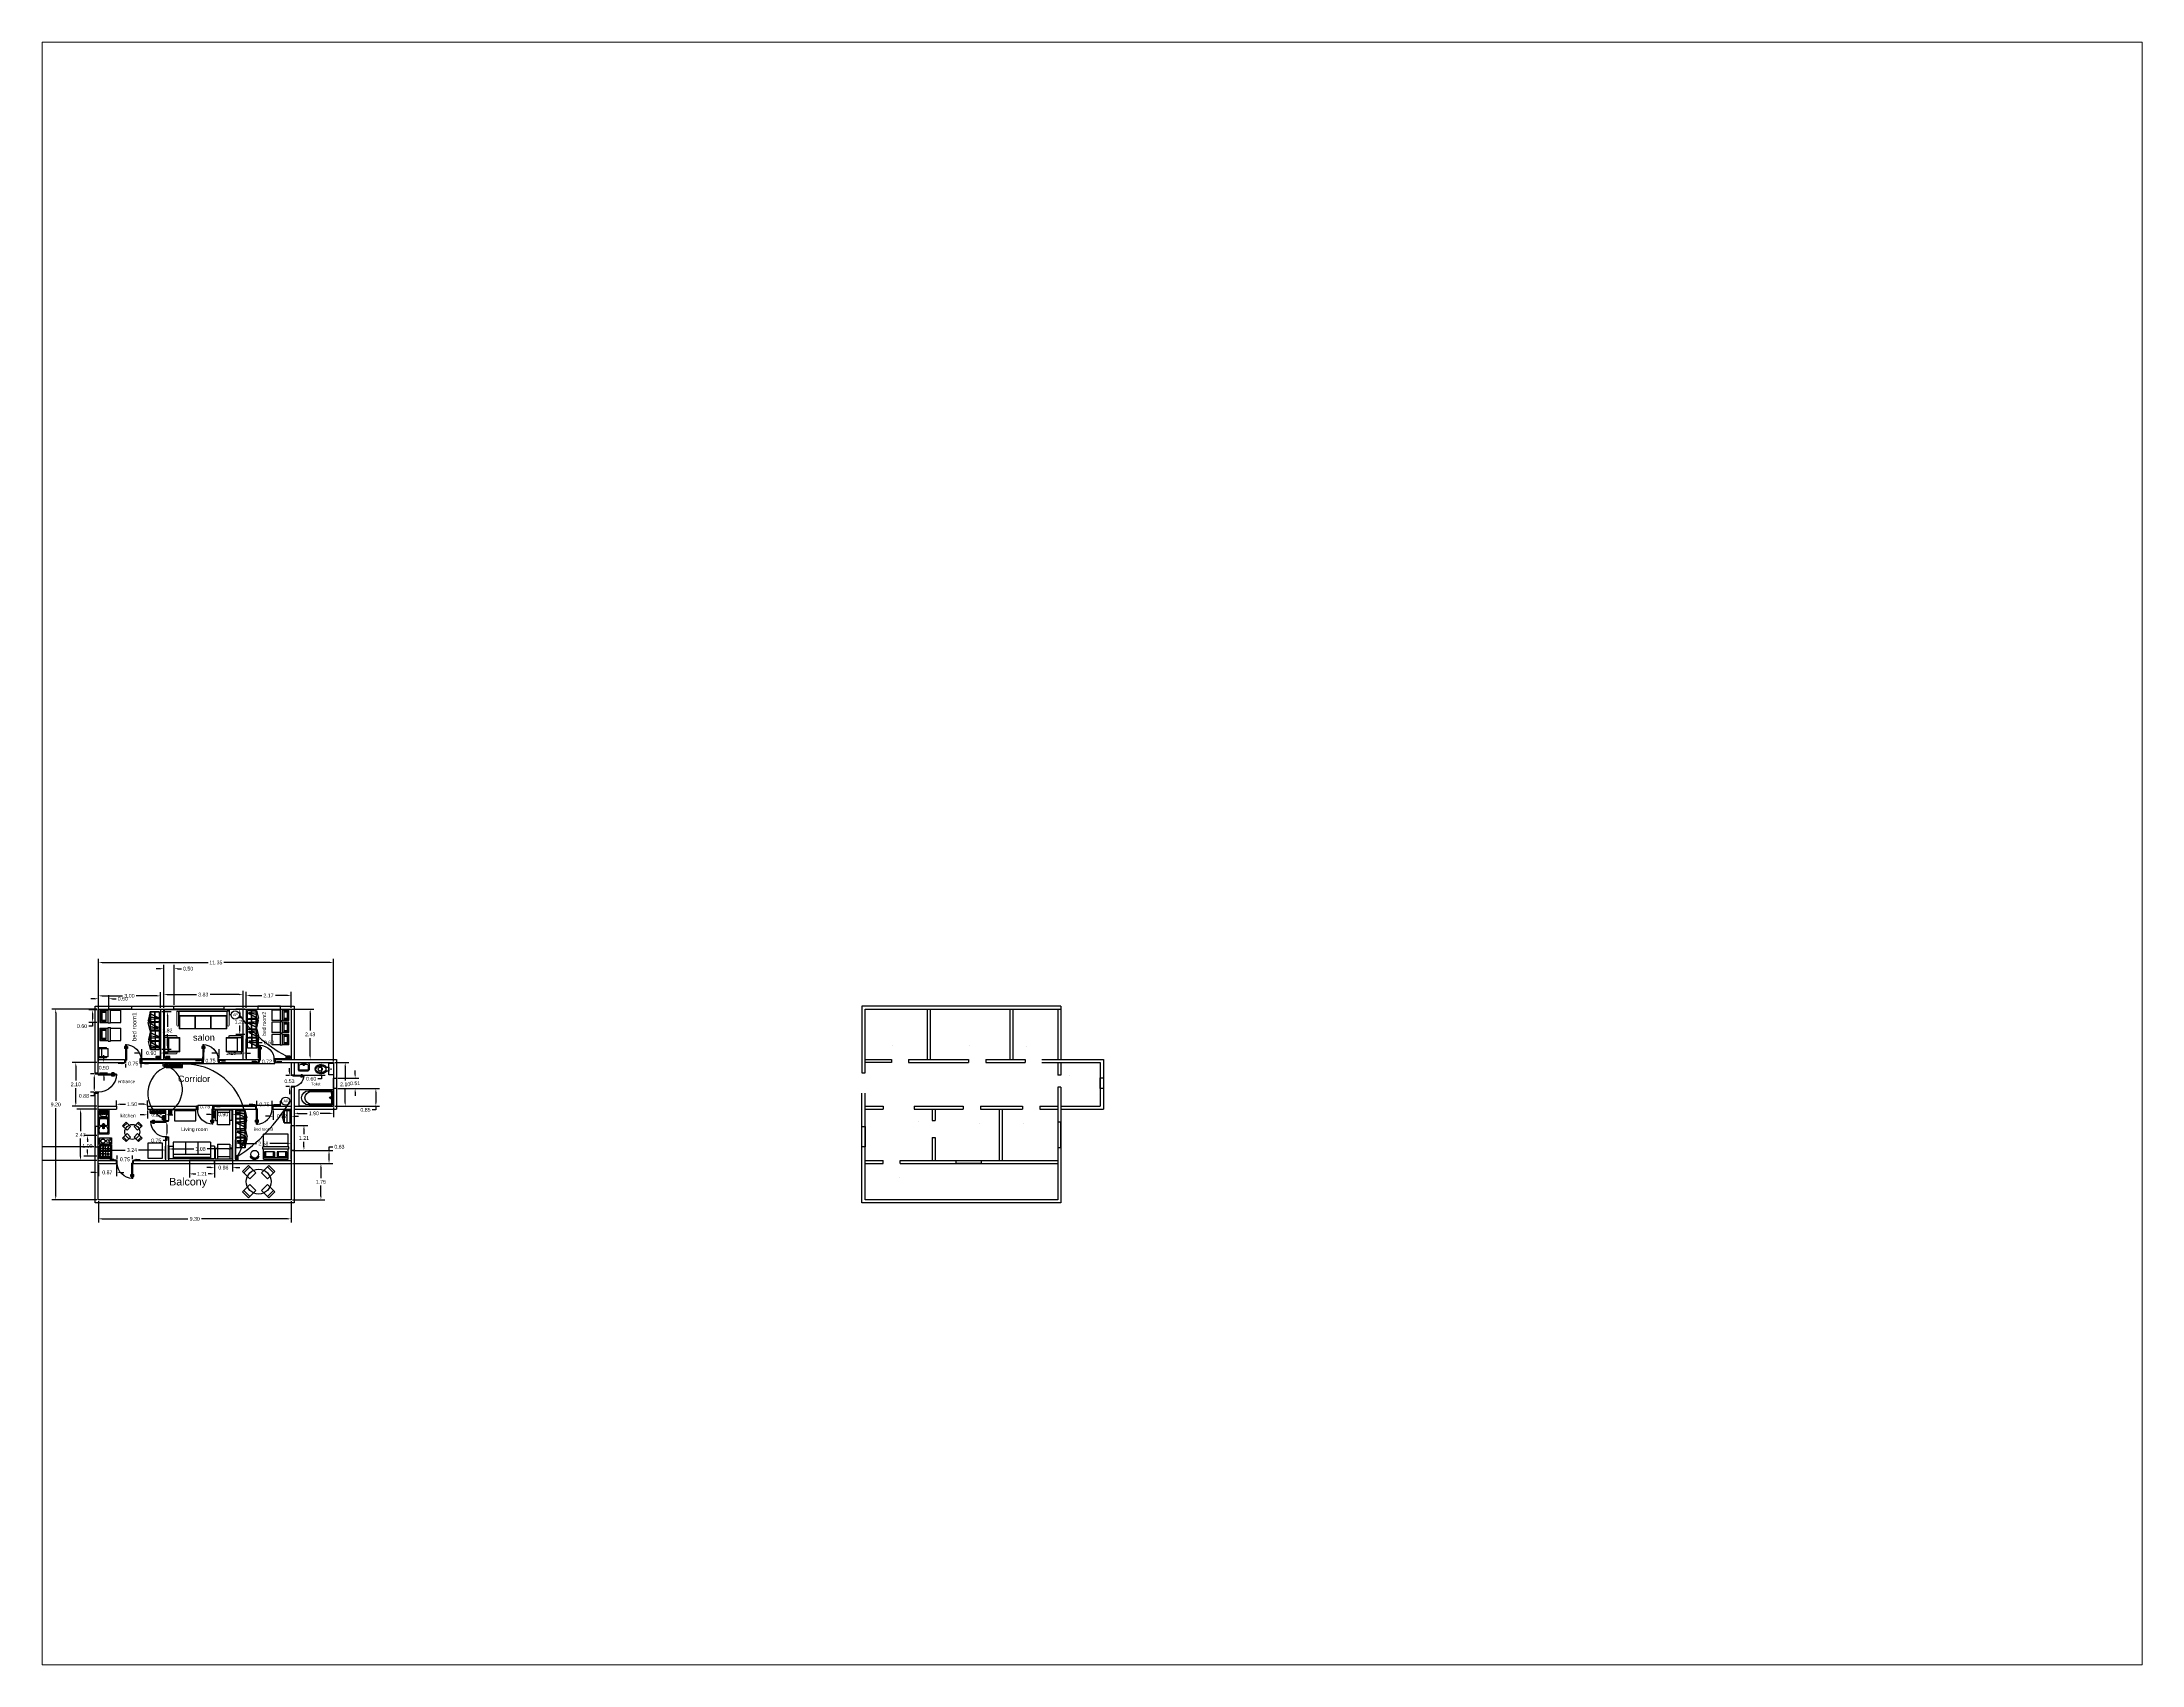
# Paper-space layout 'Layout3' of a CAD drawing. Header units: metres. Extents: x 1.1 to 9.9, y 0.85 to 7.65.
# The model-space entities are those that its viewports show. They can reach past a viewport. Long polylines and large blocks are cut down to what shows.
import ezdxf

# ---------------------------------------------------------------- set-up
doc = ezdxf.new("R2010")
doc.units = ezdxf.units.M
doc.header["$MEASUREMENT"] = 0
doc.linetypes.add('HIDDEN', pattern=[0.375, 0.25, -0.125])
doc.layers.add('bbb', color=30, linetype='Continuous', plot=False)
for name, color, linetype in [('DOOR', 150, 'Continuous'), ('EL', 1, 'Continuous'), ('Equipment', 4, 'Continuous'), ('FENCE', 241, 'Continuous'), ('Furniture', 7, 'Continuous'), ('last', 7, 'Continuous'), ('now', 7, 'Continuous'), ('pur', 200, 'Continuous'), ('yell', 50, 'Continuous')]:
    doc.layers.add(name, color=color, linetype=linetype)
doc.styles.get("Standard").update_dxf_attribs({"font": 'arial.ttf'})
doc.dimstyles.get("Standard").update_dxf_attribs({"dimtxt": 0.18, "dimasz": 0.18, "dimexe": 0.18, "dimexo": 0.0625, "dimgap": 0.09, "dimtad": 0, "dimtih": 1, "dimtoh": 1, "dimzin": 0, "dimdsep": 46, "dimtxsty": 'Standard', "dimcen": 0.09, "dimadec": 0, "dimazin": 0, "dimtfac": 1, "dimtofl": 0, "dimtmove": 0, "dimatfit": 3, "dimfxl": 1, "dimtolj": 1, "dimtzin": 0, "dimarcsym": 0})

# ---------------------------------------------------------------- blocks, each defined once
blk = doc.blocks.new('Door_S')
at = {"layer": 'DOOR'}
for p, q in [((222009, 8807), (222009, 8731)), ((222021, 8807), (222009, 8807)), ((222021, 8807), (222042, 8807)), ((222021, 8731), (222021, 8791)), ((222042, 8791), (222021, 8791)), ((222050, 8813), (222042, 8813)), ((222042, 8813), (222042, 8779)), ((222042, 8785), (222042, 8796)), ((222042, 8779), (222050, 8779)), ((222050, 8886), (222050, 8267)), ((222050, 8886), (222085, 8886)), ((222050, 8818), (222085, 8818)), ((222050, 8779), (222050, 8813)), ((222085, 8886), (222084, 8267)), ((222085, 8813), (222093, 8813)), ((222085, 8779), (222085, 8813)), ((222093, 8779), (222085, 8779)), ((222093, 8813), (222093, 8779)), ((222114, 8807), (222093, 8807)), ((222093, 8791), (222114, 8791)), ((222114, 8807), (222126, 8807)), ((222114, 8731), (222114, 8791)), ((222126, 8807), (222126, 8731)), ((222016, 8267), (222016, 8164)), ((222050, 8267), (222016, 8267)), ((222050, 8164), (222016, 8164)), ((222050, 8336), (222084, 8336)), ((222050, 8267), (222050, 8164)), ((222050, 8267), (222084, 8267)), ((222669, 8267), (222669, 8164)), ((222669, 8267), (222704, 8267)), ((222669, 8164), (222704, 8164)), ((222704, 8267), (222704, 8164))]:
    blk.add_line(p, q, dxfattribs=at)
at = {"layer": 'DOOR', "extrusion": (0, 0, -1)}
for centre, major_axis, start_param, end_param in [((222015, 8731), (-4.36, 4.36), 2.356395, 5.497988), ((222050, 8267), (438, 438), -0.785197, 0.785599), ((222120, 8731), (-4.36, 4.36), 2.356395, 5.497988)]:
    blk.add_ellipse(centre, major_axis=major_axis, ratio=1, start_param=start_param, end_param=end_param, dxfattribs=at)
at = {"layer": 'DOOR'}
for points in [[(222085, 8818), (222050, 8818), (222085, 8886), (222050, 8886)], [(222084, 8267), (222050, 8267), (222084, 8336), (222050, 8336)]]:
    blk.add_solid(points, dxfattribs=at)
at = {"layer": 'FENCE'}
blk.add_line((222050, 8841), (222050, 8841), dxfattribs=at)
blk.add_line((222050, 8841), (222050, 8841), dxfattribs=at)
blk.add_line((222050, 8841), (222050, 8841), dxfattribs=at)
blk.add_line((222050, 8841), (222050, 8841), dxfattribs=at)
blk = doc.blocks.new('*D12')
at = {"color": 0, "lineweight": -2, "transparency": 16777216}
for p, q in [((15.04, 17.53), (15.04, 22.48)), ((15.22, 22.3), (20.33, 22.3)), ((26.21, 22.3), (21.1, 22.3)), ((26.39, 17.53), (26.39, 22.48))]:
    blk.add_line(p, q, dxfattribs=at)
at = {"color": 0, "transparency": 16777216}
for points in [[(15.22, 22.33), (15.22, 22.27), (15.04, 22.3)], [(26.21, 22.33), (26.21, 22.27), (26.39, 22.3)]]:
    blk.add_solid(points, dxfattribs=at)
at = {"layer": 'Defpoints', "color": 0, "transparency": 16777216}
for p in [(15.04, 22.3), (15.04, 17.47), (26.39, 17.47)]:
    blk.add_point(p, dxfattribs=at)
at = {"color": 0, "transparency": 16777216, "insert": (20.71, 22.3), "char_height": 0.18, "attachment_point": 5}
blk.add_mtext('\\A1;11.35', dxfattribs=at)
blk = doc.blocks.new('*D13')
at = {"color": 0, "lineweight": -2, "transparency": 16777216}
for p, q in [((15.04, 20.07), (15.04, 20.87)), ((15.22, 20.69), (16.21, 20.69)), ((17.86, 20.69), (16.86, 20.69)), ((18.04, 20.11), (18.04, 20.87))]:
    blk.add_line(p, q, dxfattribs=at)
at = {"color": 0, "transparency": 16777216}
for points in [[(15.22, 20.72), (15.22, 20.66), (15.04, 20.69)], [(17.86, 20.72), (17.86, 20.66), (18.04, 20.69)]]:
    blk.add_solid(points, dxfattribs=at)
at = {"layer": 'Defpoints', "color": 0, "transparency": 16777216}
for p in [(15.04, 20.69), (15.04, 20.01), (18.04, 20.05)]:
    blk.add_point(p, dxfattribs=at)
at = {"color": 0, "transparency": 16777216, "insert": (16.54, 20.69), "char_height": 0.18, "attachment_point": 5}
blk.add_mtext('\\A1;3.00', dxfattribs=at)
blk = doc.blocks.new('*D14')
at = {"color": 0, "lineweight": -2, "transparency": 16777216}
for p, q in [((18.19, 20.11), (18.19, 20.93)), ((18.37, 20.75), (19.78, 20.75)), ((21.84, 20.75), (20.43, 20.75)), ((22.02, 20.11), (22.02, 20.93))]:
    blk.add_line(p, q, dxfattribs=at)
at = {"color": 0, "transparency": 16777216}
for points in [[(18.37, 20.78), (18.37, 20.72), (18.19, 20.75)], [(21.84, 20.78), (21.84, 20.72), (22.02, 20.75)]]:
    blk.add_solid(points, dxfattribs=at)
at = {"layer": 'Defpoints', "color": 0, "transparency": 16777216}
for p in [(18.19, 20.75), (18.19, 20.05), (22.02, 20.05)]:
    blk.add_point(p, dxfattribs=at)
at = {"color": 0, "transparency": 16777216, "insert": (20.1, 20.75), "char_height": 0.18, "attachment_point": 5}
blk.add_mtext('\\A1;3.83', dxfattribs=at)
blk = doc.blocks.new('*D15')
at = {"color": 0, "lineweight": -2, "transparency": 16777216}
for p, q in [((22.17, 20.11), (22.17, 20.89)), ((22.35, 20.71), (22.93, 20.71)), ((24.16, 20.71), (23.58, 20.71)), ((24.34, 20.11), (24.34, 20.89))]:
    blk.add_line(p, q, dxfattribs=at)
at = {"color": 0, "transparency": 16777216}
for points in [[(22.35, 20.74), (22.35, 20.68), (22.17, 20.71)], [(24.16, 20.74), (24.16, 20.68), (24.34, 20.71)]]:
    blk.add_solid(points, dxfattribs=at)
at = {"layer": 'Defpoints', "color": 0, "transparency": 16777216}
for p in [(24.34, 20.71), (22.17, 20.05), (24.34, 20.05)]:
    blk.add_point(p, dxfattribs=at)
at = {"color": 0, "transparency": 16777216, "insert": (23.25, 20.71), "char_height": 0.18, "attachment_point": 5}
blk.add_mtext('\\A1;2.17', dxfattribs=at)
blk = doc.blocks.new('*D16')
at = {"color": 0, "lineweight": -2, "transparency": 16777216}
for p, q in [((24.4, 20.05), (25.44, 20.05)), ((25.26, 19.87), (25.26, 19.01)), ((25.26, 17.8), (25.26, 18.65)), ((24.4, 17.62), (25.44, 17.62))]:
    blk.add_line(p, q, dxfattribs=at)
at = {"color": 0, "transparency": 16777216}
for points in [[(25.23, 19.87), (25.29, 19.87), (25.26, 20.05)], [(25.23, 17.8), (25.29, 17.8), (25.26, 17.62)]]:
    blk.add_solid(points, dxfattribs=at)
at = {"layer": 'Defpoints', "color": 0, "transparency": 16777216}
for p in [(24.34, 20.05), (24.34, 17.62), (25.26, 17.62)]:
    blk.add_point(p, dxfattribs=at)
at = {"color": 0, "transparency": 16777216, "insert": (25.26, 18.83), "char_height": 0.18, "attachment_point": 5}
blk.add_mtext('\\A1;2.43', dxfattribs=at)
blk = doc.blocks.new('*D17')
at = {"color": 0, "lineweight": -2, "transparency": 16777216}
for p, q in [((14.97, 20.05), (12.8, 20.05)), ((12.98, 19.87), (12.98, 15.63)), ((12.98, 11.03), (12.98, 15.27)), ((14.97, 10.85), (12.8, 10.85))]:
    blk.add_line(p, q, dxfattribs=at)
at = {"color": 0, "transparency": 16777216}
for points in [[(12.95, 19.87), (13.01, 19.87), (12.98, 20.05)], [(12.95, 11.03), (13.01, 11.03), (12.98, 10.85)]]:
    blk.add_solid(points, dxfattribs=at)
at = {"layer": 'Defpoints', "color": 0, "transparency": 16777216}
for p in [(15.04, 20.05), (12.98, 10.85), (15.04, 10.85)]:
    blk.add_point(p, dxfattribs=at)
at = {"color": 0, "transparency": 16777216, "insert": (12.98, 15.45), "char_height": 0.18, "attachment_point": 5}
blk.add_mtext('\\A1;9.20', dxfattribs=at)
blk = doc.blocks.new('*D18')
at = {"color": 0, "lineweight": -2, "transparency": 16777216}
for p, q in [((26.45, 17.47), (27.13, 17.47)), ((26.95, 17.29), (26.95, 16.6)), ((26.95, 15.55), (26.95, 16.24)), ((26.45, 15.37), (27.13, 15.37))]:
    blk.add_line(p, q, dxfattribs=at)
at = {"color": 0, "transparency": 16777216}
for points in [[(26.92, 17.29), (26.98, 17.29), (26.95, 17.47)], [(26.92, 15.55), (26.98, 15.55), (26.95, 15.37)]]:
    blk.add_solid(points, dxfattribs=at)
at = {"layer": 'Defpoints', "color": 0, "transparency": 16777216}
for p in [(26.39, 17.47), (26.39, 15.37), (26.95, 15.37)]:
    blk.add_point(p, dxfattribs=at)
at = {"color": 0, "transparency": 16777216, "insert": (26.95, 16.42), "char_height": 0.18, "attachment_point": 5}
blk.add_mtext('\\A1;2.10', dxfattribs=at)
blk = doc.blocks.new('*D19')
at = {"color": 0, "lineweight": -2, "transparency": 16777216}
for p, q in [((24.49, 15.31), (24.49, 14.84)), ((26.39, 15.31), (26.39, 14.84)), ((24.67, 15.02), (25.12, 15.02)), ((26.21, 15.02), (25.75, 15.02))]:
    blk.add_line(p, q, dxfattribs=at)
at = {"color": 0, "transparency": 16777216}
for points in [[(24.67, 15.05), (24.67, 14.99), (24.49, 15.02)], [(26.21, 15.05), (26.21, 14.99), (26.39, 15.02)]]:
    blk.add_solid(points, dxfattribs=at)
at = {"layer": 'Defpoints', "color": 0, "transparency": 16777216}
for p in [(24.49, 15.37), (26.39, 15.37), (26.39, 15.02)]:
    blk.add_point(p, dxfattribs=at)
at = {"color": 0, "transparency": 16777216, "insert": (25.44, 15.02), "char_height": 0.18, "attachment_point": 5}
blk.add_mtext('\\A1;1.90', dxfattribs=at)
blk = doc.blocks.new('*D20')
at = {"color": 0, "lineweight": -2, "transparency": 16777216}
for p, q in [((16.17, 17.42), (15.99, 17.42)), ((16.35, 17.41), (16.35, 17.24)), ((17.09, 17.4), (17.09, 17.24)), ((17.27, 17.42), (17.45, 17.42))]:
    blk.add_line(p, q, dxfattribs=at)
at = {"color": 0, "transparency": 16777216}
for points in [[(16.17, 17.45), (16.17, 17.39), (16.35, 17.42)], [(17.27, 17.45), (17.27, 17.39), (17.09, 17.42)]]:
    blk.add_solid(points, dxfattribs=at)
at = {"layer": 'Defpoints', "color": 0, "transparency": 16777216}
for p in [(16.35, 17.47), (17.09, 17.47), (17.09, 17.42)]:
    blk.add_point(p, dxfattribs=at)
at = {"color": 0, "transparency": 16777216, "insert": (16.72, 17.42), "char_height": 0.18, "attachment_point": 5}
blk.add_mtext('\\A1;0.75', dxfattribs=at)
blk = doc.blocks.new('*D21')
at = {"color": 0, "lineweight": -2, "transparency": 16777216}
for p, q in [((19.9, 17.56), (19.72, 17.56)), ((20.08, 17.53), (20.08, 17.74)), ((20.82, 17.53), (20.82, 17.74)), ((21, 17.56), (21.18, 17.56))]:
    blk.add_line(p, q, dxfattribs=at)
at = {"color": 0, "transparency": 16777216}
for points in [[(19.9, 17.59), (19.9, 17.53), (20.08, 17.56)], [(21, 17.59), (21, 17.53), (20.82, 17.56)]]:
    blk.add_solid(points, dxfattribs=at)
at = {"layer": 'Defpoints', "color": 0, "transparency": 16777216}
for p in [(20.08, 17.47), (20.82, 17.56), (20.82, 17.47)]:
    blk.add_point(p, dxfattribs=at)
at = {"color": 0, "transparency": 16777216, "insert": (20.45, 17.56), "char_height": 0.18, "attachment_point": 5}
blk.add_mtext('\\A1;0.75', dxfattribs=at)
blk = doc.blocks.new('*D22')
at = {"color": 0, "lineweight": -2, "transparency": 16777216}
for p, q in [((22.63, 17.52), (22.45, 17.52)), ((22.81, 17.53), (22.81, 17.7)), ((23.53, 17.53), (23.53, 17.7)), ((23.71, 17.52), (23.89, 17.52))]:
    blk.add_line(p, q, dxfattribs=at)
at = {"color": 0, "transparency": 16777216}
for points in [[(22.63, 17.55), (22.63, 17.49), (22.81, 17.52)], [(23.71, 17.55), (23.71, 17.49), (23.53, 17.52)]]:
    blk.add_solid(points, dxfattribs=at)
at = {"layer": 'Defpoints', "color": 0, "transparency": 16777216}
for p in [(22.81, 17.47), (23.53, 17.52), (23.53, 17.47)]:
    blk.add_point(p, dxfattribs=at)
at = {"color": 0, "transparency": 16777216, "insert": (23.17, 17.52), "char_height": 0.18, "attachment_point": 5}
blk.add_mtext('\\A1;0.72', dxfattribs=at)
blk = doc.blocks.new('*D23')
at = {"color": 0, "lineweight": -2, "transparency": 16777216}
for p, q in [((19.64, 15.35), (19.46, 15.35)), ((19.82, 15.31), (19.82, 15.17)), ((20.56, 15.3), (20.56, 15.17)), ((20.74, 15.35), (20.92, 15.35))]:
    blk.add_line(p, q, dxfattribs=at)
at = {"color": 0, "transparency": 16777216}
for points in [[(19.64, 15.38), (19.64, 15.32), (19.82, 15.35)], [(20.74, 15.38), (20.74, 15.32), (20.56, 15.35)]]:
    blk.add_solid(points, dxfattribs=at)
at = {"layer": 'Defpoints', "color": 0, "transparency": 16777216}
for p in [(19.82, 15.37), (19.82, 15.35), (20.56, 15.37)]:
    blk.add_point(p, dxfattribs=at)
at = {"color": 0, "transparency": 16777216, "insert": (20.19, 15.35), "char_height": 0.18, "attachment_point": 5}
blk.add_mtext('\\A1;0.75', dxfattribs=at)
blk = doc.blocks.new('*D24')
at = {"color": 0, "lineweight": -2, "transparency": 16777216}
for p, q in [((22.5, 15.45), (22.32, 15.45)), ((22.68, 15.43), (22.68, 15.63)), ((23.42, 15.43), (23.42, 15.63)), ((23.6, 15.45), (23.78, 15.45))]:
    blk.add_line(p, q, dxfattribs=at)
at = {"color": 0, "transparency": 16777216}
for points in [[(22.5, 15.48), (22.5, 15.42), (22.68, 15.45)], [(23.6, 15.48), (23.6, 15.42), (23.42, 15.45)]]:
    blk.add_solid(points, dxfattribs=at)
at = {"layer": 'Defpoints', "color": 0, "transparency": 16777216}
for p in [(22.68, 15.37), (23.42, 15.45), (23.42, 15.37)]:
    blk.add_point(p, dxfattribs=at)
at = {"color": 0, "transparency": 16777216, "insert": (23.05, 15.45), "char_height": 0.18, "attachment_point": 5}
blk.add_mtext('\\A1;0.75', dxfattribs=at)
blk = doc.blocks.new('*D25')
at = {"color": 0, "lineweight": -2, "transparency": 16777216}
for p, q in [((18.36, 14.64), (18.16, 14.64)), ((18.34, 14.46), (18.34, 14.07)), ((18.36, 13.89), (18.16, 13.89)), ((18.34, 13.71), (18.16, 13.71)), ((18.34, 13.89), (18.34, 13.71))]:
    blk.add_line(p, q, dxfattribs=at)
at = {"color": 0, "transparency": 16777216}
for points in [[(18.31, 14.46), (18.37, 14.46), (18.34, 14.64)], [(18.31, 14.07), (18.37, 14.07), (18.34, 13.89)]]:
    blk.add_solid(points, dxfattribs=at)
at = {"layer": 'Defpoints', "color": 0, "transparency": 16777216}
for p in [(18.43, 14.64), (18.34, 13.89), (18.43, 13.89)]:
    blk.add_point(p, dxfattribs=at)
at = {"color": 0, "transparency": 16777216, "insert": (17.83, 13.71), "char_height": 0.18, "attachment_point": 5}
blk.add_mtext('\\A1;0.75', dxfattribs=at)
blk = doc.blocks.new('*D26')
at = {"color": 0, "lineweight": -2, "transparency": 16777216}
for p, q in [((24.27, 16.84), (24.08, 16.84)), ((24.27, 16.31), (24.08, 16.31)), ((24.26, 17.02), (24.26, 17.2)), ((24.26, 16.13), (24.26, 15.95))]:
    blk.add_line(p, q, dxfattribs=at)
at = {"color": 0, "transparency": 16777216}
for points in [[(24.23, 17.02), (24.29, 17.02), (24.26, 16.84)], [(24.23, 16.13), (24.29, 16.13), (24.26, 16.31)]]:
    blk.add_solid(points, dxfattribs=at)
at = {"layer": 'Defpoints', "color": 0, "transparency": 16777216}
for p in [(24.26, 16.31), (24.34, 16.84), (24.34, 16.31)]:
    blk.add_point(p, dxfattribs=at)
at = {"color": 0, "transparency": 16777216, "insert": (24.26, 16.57), "char_height": 0.18, "attachment_point": 5}
blk.add_mtext('\\A1;0.53', dxfattribs=at)
blk = doc.blocks.new('*D27')
at = {"color": 0, "lineweight": -2, "transparency": 16777216}
for p, q in [((14.97, 17.47), (13.77, 17.47)), ((13.95, 17.29), (13.95, 16.6)), ((13.95, 15.55), (13.95, 16.24)), ((14.97, 15.37), (13.77, 15.37))]:
    blk.add_line(p, q, dxfattribs=at)
at = {"color": 0, "transparency": 16777216}
for points in [[(13.92, 17.29), (13.98, 17.29), (13.95, 17.47)], [(13.92, 15.55), (13.98, 15.55), (13.95, 15.37)]]:
    blk.add_solid(points, dxfattribs=at)
at = {"layer": 'Defpoints', "color": 0, "transparency": 16777216}
for p in [(15.04, 17.47), (13.95, 15.37), (15.04, 15.37)]:
    blk.add_point(p, dxfattribs=at)
at = {"color": 0, "transparency": 16777216, "insert": (13.95, 16.42), "char_height": 0.18, "attachment_point": 5}
blk.add_mtext('\\A1;2.10', dxfattribs=at)
blk = doc.blocks.new('*D28')
at = {"color": 0, "lineweight": -2, "transparency": 16777216}
for p, q in [((14.82, 16.92), (14.66, 16.92)), ((14.84, 16.74), (14.84, 16.22)), ((14.82, 16.04), (14.66, 16.04)), ((14.84, 15.86), (14.66, 15.86)), ((14.84, 16.04), (14.84, 15.86))]:
    blk.add_line(p, q, dxfattribs=at)
at = {"color": 0, "transparency": 16777216}
for points in [[(14.81, 16.74), (14.87, 16.74), (14.84, 16.92)], [(14.81, 16.22), (14.87, 16.22), (14.84, 16.04)]]:
    blk.add_solid(points, dxfattribs=at)
at = {"layer": 'Defpoints', "color": 0, "transparency": 16777216}
for p in [(14.89, 16.92), (14.84, 16.04), (14.89, 16.04)]:
    blk.add_point(p, dxfattribs=at)
at = {"color": 0, "transparency": 16777216, "insert": (14.34, 15.86), "char_height": 0.18, "attachment_point": 5}
blk.add_mtext('\\A1;0.88', dxfattribs=at)
blk = doc.blocks.new('*D29')
at = {"color": 0, "lineweight": -2, "transparency": 16777216}
for p, q in [((15.77, 12.8), (15.59, 12.8)), ((15.95, 12.81), (15.95, 12.98)), ((16.69, 12.81), (16.69, 12.98)), ((16.87, 12.8), (17.05, 12.8))]:
    blk.add_line(p, q, dxfattribs=at)
at = {"color": 0, "transparency": 16777216}
for points in [[(15.77, 12.83), (15.77, 12.77), (15.95, 12.8)], [(16.87, 12.83), (16.87, 12.77), (16.69, 12.8)]]:
    blk.add_solid(points, dxfattribs=at)
at = {"layer": 'Defpoints', "color": 0, "transparency": 16777216}
for p in [(15.95, 12.8), (15.95, 12.75), (16.69, 12.75)]:
    blk.add_point(p, dxfattribs=at)
at = {"color": 0, "transparency": 16777216, "insert": (16.32, 12.8), "char_height": 0.18, "attachment_point": 5}
blk.add_mtext('\\A1;0.75', dxfattribs=at)
blk = doc.blocks.new('*D30')
at = {"color": 0, "lineweight": -2, "transparency": 16777216}
for p, q in [((14.97, 15.22), (14, 15.22)), ((14.18, 15.04), (14.18, 14.16)), ((14.18, 12.93), (14.18, 13.8)), ((14.97, 12.75), (14, 12.75))]:
    blk.add_line(p, q, dxfattribs=at)
at = {"color": 0, "transparency": 16777216}
for points in [[(14.15, 15.04), (14.21, 15.04), (14.18, 15.22)], [(14.15, 12.93), (14.21, 12.93), (14.18, 12.75)]]:
    blk.add_solid(points, dxfattribs=at)
at = {"layer": 'Defpoints', "color": 0, "transparency": 16777216}
for p in [(15.04, 15.22), (14.18, 12.75), (15.04, 12.75)]:
    blk.add_point(p, dxfattribs=at)
at = {"color": 0, "transparency": 16777216, "insert": (14.18, 13.98), "char_height": 0.18, "attachment_point": 5}
blk.add_mtext('\\A1;2.47', dxfattribs=at)
blk = doc.blocks.new('*D31')
at = {"color": 0, "lineweight": -2, "transparency": 16777216}
for p, q in [((24.4, 12.6), (25.96, 12.6)), ((25.78, 12.42), (25.78, 11.9)), ((25.78, 11.03), (25.78, 11.54)), ((24.4, 10.85), (25.96, 10.85))]:
    blk.add_line(p, q, dxfattribs=at)
at = {"color": 0, "transparency": 16777216}
for points in [[(25.75, 12.42), (25.81, 12.42), (25.78, 12.6)], [(25.75, 11.03), (25.81, 11.03), (25.78, 10.85)]]:
    blk.add_solid(points, dxfattribs=at)
at = {"layer": 'Defpoints', "color": 0, "transparency": 16777216}
for p in [(24.34, 12.6), (24.34, 10.85), (25.78, 10.85)]:
    blk.add_point(p, dxfattribs=at)
at = {"color": 0, "transparency": 16777216, "insert": (25.78, 11.72), "char_height": 0.18, "attachment_point": 5}
blk.add_mtext('\\A1;1.75', dxfattribs=at)
blk = doc.blocks.new('*D32')
at = {"color": 0, "lineweight": -2, "transparency": 16777216}
for p, q in [((15.91, 15.36), (15.91, 15.64)), ((16.09, 15.46), (16.34, 15.46)), ((17.23, 15.46), (16.97, 15.46)), ((17.41, 15.36), (17.41, 15.64))]:
    blk.add_line(p, q, dxfattribs=at)
at = {"color": 0, "transparency": 16777216}
for points in [[(16.09, 15.49), (16.09, 15.43), (15.91, 15.46)], [(17.23, 15.49), (17.23, 15.43), (17.41, 15.46)]]:
    blk.add_solid(points, dxfattribs=at)
at = {"layer": 'Defpoints', "color": 0, "transparency": 16777216}
for p in [(15.91, 15.29), (17.41, 15.46), (17.41, 15.29)]:
    blk.add_point(p, dxfattribs=at)
at = {"color": 0, "transparency": 16777216, "insert": (16.66, 15.46), "char_height": 0.18, "attachment_point": 5}
blk.add_mtext('\\A1;1.50', dxfattribs=at)
blk = doc.blocks.new('*D33')
at = {"color": 0, "lineweight": -2, "transparency": 16777216}
for p, q in [((15.04, 12.81), (15.04, 13.43)), ((15.22, 13.25), (16.33, 13.25)), ((18.1, 13.25), (16.98, 13.25)), ((18.28, 12.81), (18.28, 13.43))]:
    blk.add_line(p, q, dxfattribs=at)
at = {"color": 0, "transparency": 16777216}
for points in [[(15.22, 13.28), (15.22, 13.22), (15.04, 13.25)], [(18.1, 13.28), (18.1, 13.22), (18.28, 13.25)]]:
    blk.add_solid(points, dxfattribs=at)
at = {"layer": 'Defpoints', "color": 0, "transparency": 16777216}
for p in [(18.28, 13.25), (15.04, 12.75), (18.28, 12.75)]:
    blk.add_point(p, dxfattribs=at)
at = {"color": 0, "transparency": 16777216, "insert": (16.66, 13.25), "char_height": 0.18, "attachment_point": 5}
blk.add_mtext('\\A1;3.24', dxfattribs=at)
blk = doc.blocks.new('*D34')
at = {"color": 0, "lineweight": -2, "transparency": 16777216}
for p, q in [((18.43, 12.81), (18.43, 13.48)), ((18.61, 13.3), (19.64, 13.3)), ((21.33, 13.3), (20.29, 13.3)), ((21.51, 12.81), (21.51, 13.48))]:
    blk.add_line(p, q, dxfattribs=at)
at = {"color": 0, "transparency": 16777216}
for points in [[(18.61, 13.33), (18.61, 13.27), (18.43, 13.3)], [(21.33, 13.33), (21.33, 13.27), (21.51, 13.3)]]:
    blk.add_solid(points, dxfattribs=at)
at = {"layer": 'Defpoints', "color": 0, "transparency": 16777216}
for p in [(21.51, 13.3), (18.43, 12.75), (21.51, 12.75)]:
    blk.add_point(p, dxfattribs=at)
at = {"color": 0, "transparency": 16777216, "insert": (19.97, 13.3), "char_height": 0.18, "attachment_point": 5}
blk.add_mtext('\\A1;3.08', dxfattribs=at)
blk = doc.blocks.new('*D35')
at = {"color": 0, "lineweight": -2, "transparency": 16777216}
for p, q in [((21.66, 12.81), (21.66, 13.74)), ((21.84, 13.56), (22.67, 13.56)), ((24.16, 13.56), (23.32, 13.56)), ((24.34, 12.81), (24.34, 13.74))]:
    blk.add_line(p, q, dxfattribs=at)
at = {"color": 0, "transparency": 16777216}
for points in [[(21.84, 13.59), (21.84, 13.53), (21.66, 13.56)], [(24.16, 13.59), (24.16, 13.53), (24.34, 13.56)]]:
    blk.add_solid(points, dxfattribs=at)
at = {"layer": 'Defpoints', "color": 0, "transparency": 16777216}
for p in [(21.66, 13.56), (21.66, 12.75), (24.34, 12.75)]:
    blk.add_point(p, dxfattribs=at)
at = {"color": 0, "transparency": 16777216, "insert": (23, 13.56), "char_height": 0.18, "attachment_point": 5}
blk.add_mtext('\\A1;2.68', dxfattribs=at)
blk = doc.blocks.new('*D36')
at = {"color": 0, "lineweight": -2, "transparency": 16777216}
for p, q in [((15.04, 10.79), (15.04, 9.75)), ((24.34, 10.79), (24.34, 9.75)), ((15.22, 9.93), (19.36, 9.93)), ((24.16, 9.93), (20.01, 9.93))]:
    blk.add_line(p, q, dxfattribs=at)
at = {"color": 0, "transparency": 16777216}
for points in [[(15.22, 9.96), (15.22, 9.9), (15.04, 9.93)], [(24.16, 9.96), (24.16, 9.9), (24.34, 9.93)]]:
    blk.add_solid(points, dxfattribs=at)
at = {"layer": 'Defpoints', "color": 0, "transparency": 16777216}
for p in [(15.04, 10.85), (24.34, 10.85), (24.34, 9.93)]:
    blk.add_point(p, dxfattribs=at)
at = {"color": 0, "transparency": 16777216, "insert": (19.69, 9.93), "char_height": 0.18, "attachment_point": 5}
blk.add_mtext('\\A1;9.30', dxfattribs=at)
blk = doc.blocks.new('*D37')
at = {"color": 0, "lineweight": -2, "transparency": 16777216}
for p, q in [((15.1, 17.47), (15.48, 17.47)), ((15.3, 17.65), (15.3, 17.83)), ((15.1, 16.97), (15.48, 16.97)), ((15.3, 16.79), (15.3, 16.61))]:
    blk.add_line(p, q, dxfattribs=at)
at = {"color": 0, "transparency": 16777216}
for points in [[(15.27, 17.65), (15.33, 17.65), (15.3, 17.47)], [(15.27, 16.79), (15.33, 16.79), (15.3, 16.97)]]:
    blk.add_solid(points, dxfattribs=at)
at = {"layer": 'Defpoints', "color": 0, "transparency": 16777216}
for p in [(15.04, 17.47), (15.04, 16.97), (15.3, 16.97)]:
    blk.add_point(p, dxfattribs=at)
at = {"color": 0, "transparency": 16777216, "insert": (15.3, 17.22), "char_height": 0.18, "attachment_point": 5}
blk.add_mtext('\\A1;0.50', dxfattribs=at)
blk = doc.blocks.new('*D38')
at = {"color": 0, "lineweight": -2, "transparency": 16777216}
for p, q in [((16.96, 17.93), (16.78, 17.93)), ((17.14, 17.68), (17.14, 18.11)), ((18.04, 17.68), (18.04, 18.11)), ((18.22, 17.93), (18.4, 17.93))]:
    blk.add_line(p, q, dxfattribs=at)
at = {"color": 0, "transparency": 16777216}
for points in [[(16.96, 17.96), (16.96, 17.9), (17.14, 17.93)], [(18.22, 17.96), (18.22, 17.9), (18.04, 17.93)]]:
    blk.add_solid(points, dxfattribs=at)
at = {"layer": 'Defpoints', "color": 0, "transparency": 16777216}
for p in [(17.14, 17.93), (17.14, 17.62), (18.04, 17.62)]:
    blk.add_point(p, dxfattribs=at)
at = {"color": 0, "transparency": 16777216, "insert": (17.59, 17.93), "char_height": 0.18, "attachment_point": 5}
blk.add_mtext('\\A1;0.90', dxfattribs=at)
blk = doc.blocks.new('*D39')
at = {"color": 0, "lineweight": -2, "transparency": 16777216}
for p, q in [((20.69, 17.93), (20.51, 17.93)), ((20.87, 17.68), (20.87, 18.11)), ((22.02, 17.68), (22.02, 18.11)), ((22.2, 17.93), (22.38, 17.93))]:
    blk.add_line(p, q, dxfattribs=at)
at = {"color": 0, "transparency": 16777216}
for points in [[(20.69, 17.96), (20.69, 17.9), (20.87, 17.93)], [(22.2, 17.96), (22.2, 17.9), (22.02, 17.93)]]:
    blk.add_solid(points, dxfattribs=at)
at = {"layer": 'Defpoints', "color": 0, "transparency": 16777216}
for p in [(20.87, 17.93), (20.87, 17.62), (22.02, 17.62)]:
    blk.add_point(p, dxfattribs=at)
at = {"color": 0, "transparency": 16777216, "insert": (21.44, 17.93), "char_height": 0.18, "attachment_point": 5}
blk.add_mtext('\\A1;1.15', dxfattribs=at)
blk = doc.blocks.new('*D40')
at = {"color": 0, "lineweight": -2, "transparency": 16777216}
for p, q in [((22.17, 17.68), (22.17, 18.62)), ((22.35, 18.44), (22.59, 18.44)), ((22.77, 17.68), (22.77, 18.62)), ((22.77, 18.44), (22.95, 18.44))]:
    blk.add_line(p, q, dxfattribs=at)
at = {"color": 0, "transparency": 16777216}
for points in [[(22.35, 18.47), (22.35, 18.41), (22.17, 18.44)], [(22.59, 18.47), (22.59, 18.41), (22.77, 18.44)]]:
    blk.add_solid(points, dxfattribs=at)
at = {"layer": 'Defpoints', "color": 0, "transparency": 16777216}
for p in [(22.77, 18.44), (22.17, 17.62), (22.77, 17.62)]:
    blk.add_point(p, dxfattribs=at)
at = {"color": 0, "transparency": 16777216, "insert": (23.27, 18.44), "char_height": 0.18, "attachment_point": 5}
blk.add_mtext('\\A1;0.60', dxfattribs=at)
blk = doc.blocks.new('*D41')
at = {"color": 0, "lineweight": -2, "transparency": 16777216}
for p, q in [((24.55, 17.47), (25.99, 17.47)), ((25.81, 17.29), (25.81, 17.05)), ((24.55, 16.87), (25.99, 16.87)), ((25.81, 16.69), (25.63, 16.69)), ((25.81, 16.87), (25.81, 16.69))]:
    blk.add_line(p, q, dxfattribs=at)
at = {"color": 0, "transparency": 16777216}
for points in [[(25.78, 17.29), (25.84, 17.29), (25.81, 17.47)], [(25.78, 17.05), (25.84, 17.05), (25.81, 16.87)]]:
    blk.add_solid(points, dxfattribs=at)
at = {"layer": 'Defpoints', "color": 0, "transparency": 16777216}
for p in [(24.49, 17.47), (24.49, 16.87), (25.81, 16.87)]:
    blk.add_point(p, dxfattribs=at)
at = {"color": 0, "transparency": 16777216, "insert": (25.31, 16.69), "char_height": 0.18, "attachment_point": 5}
blk.add_mtext('\\A1;0.60', dxfattribs=at)
blk = doc.blocks.new('*D42')
at = {"color": 0, "lineweight": -2, "transparency": 16777216}
for p, q in [((23.29, 14.88), (23.11, 14.88)), ((23.47, 15.16), (23.47, 14.7)), ((24.34, 15.16), (24.34, 14.7)), ((24.52, 14.88), (24.7, 14.88))]:
    blk.add_line(p, q, dxfattribs=at)
at = {"color": 0, "transparency": 16777216}
for points in [[(23.29, 14.91), (23.29, 14.85), (23.47, 14.88)], [(24.52, 14.91), (24.52, 14.85), (24.34, 14.88)]]:
    blk.add_solid(points, dxfattribs=at)
at = {"layer": 'Defpoints', "color": 0, "transparency": 16777216}
for p in [(23.47, 15.22), (24.34, 15.22), (24.34, 14.88)]:
    blk.add_point(p, dxfattribs=at)
at = {"color": 0, "transparency": 16777216, "insert": (23.9, 14.88), "char_height": 0.18, "attachment_point": 5}
blk.add_mtext('\\A1;0.87', dxfattribs=at)
blk = doc.blocks.new('*D43')
at = {"color": 0, "lineweight": -2, "transparency": 16777216}
for p, q in [((20.43, 14.97), (20.25, 14.97)), ((20.61, 15.16), (20.61, 14.79)), ((21.51, 15.16), (21.51, 14.79)), ((21.69, 14.97), (21.87, 14.97))]:
    blk.add_line(p, q, dxfattribs=at)
at = {"color": 0, "transparency": 16777216}
for points in [[(20.43, 15), (20.43, 14.94), (20.61, 14.97)], [(21.69, 15), (21.69, 14.94), (21.51, 14.97)]]:
    blk.add_solid(points, dxfattribs=at)
at = {"layer": 'Defpoints', "color": 0, "transparency": 16777216}
for p in [(20.61, 15.22), (21.51, 15.22), (20.61, 14.97)]:
    blk.add_point(p, dxfattribs=at)
at = {"color": 0, "transparency": 16777216, "insert": (21.06, 14.97), "char_height": 0.18, "attachment_point": 5}
blk.add_mtext('\\A1;0.90', dxfattribs=at)
blk = doc.blocks.new('*D44')
at = {"color": 0, "lineweight": -2, "transparency": 16777216}
for p, q in [((17.23, 14.95), (17.05, 14.95)), ((17.41, 15.16), (17.41, 14.77)), ((18.28, 15.16), (18.28, 14.77)), ((18.46, 14.95), (18.64, 14.95))]:
    blk.add_line(p, q, dxfattribs=at)
at = {"color": 0, "transparency": 16777216}
for points in [[(17.23, 14.98), (17.23, 14.92), (17.41, 14.95)], [(18.46, 14.98), (18.46, 14.92), (18.28, 14.95)]]:
    blk.add_solid(points, dxfattribs=at)
at = {"layer": 'Defpoints', "color": 0, "transparency": 16777216}
for p in [(17.41, 15.22), (18.28, 15.22), (18.28, 14.95)]:
    blk.add_point(p, dxfattribs=at)
at = {"color": 0, "transparency": 16777216, "insert": (17.84, 14.95), "char_height": 0.18, "attachment_point": 5}
blk.add_mtext('\\A1;0.87', dxfattribs=at)
blk = doc.blocks.new('*D45')
at = {"color": 0, "lineweight": -2, "transparency": 16777216}
for p, q in [((14.86, 12.17), (14.68, 12.17)), ((15.04, 12.54), (15.04, 11.99)), ((15.91, 12.54), (15.91, 11.99)), ((16.09, 12.17), (16.27, 12.17))]:
    blk.add_line(p, q, dxfattribs=at)
at = {"color": 0, "transparency": 16777216}
for points in [[(14.86, 12.2), (14.86, 12.14), (15.04, 12.17)], [(16.09, 12.2), (16.09, 12.14), (15.91, 12.17)]]:
    blk.add_solid(points, dxfattribs=at)
at = {"layer": 'Defpoints', "color": 0, "transparency": 16777216}
for p in [(15.04, 12.6), (15.04, 12.17), (15.91, 12.6)]:
    blk.add_point(p, dxfattribs=at)
at = {"color": 0, "transparency": 16777216, "insert": (15.47, 12.17), "char_height": 0.18, "attachment_point": 5}
blk.add_mtext('\\A1;0.87', dxfattribs=at)
blk = doc.blocks.new('S_Bed_2')
at = {"layer": 'Furniture'}
for p, q in [((-200, 120), (-200, 0)), ((-200, 120), (-120, 120)), ((-200, 0), (-120, 0)), ((-190, 0), (-190, 120)), ((-180, 10), (-180, 110)), ((-180, 110), (-140, 110)), ((-180, 100), (-140, 100)), ((-140, 20), (-180, 20)), ((-140, 10), (-180, 10)), ((-140, 10), (-140, 110)), ((-120, 125), (-100, 125)), ((-120, -5), (-120, 125)), ((-100, -5), (-100, 125)), ((-100, 120), (0, 120)), ((-100, 0), (0, 0)), ((0, 0), (0, 120)), ((-120, -5), (-100, -5))]:
    blk.add_line(p, q, dxfattribs=at)
blk = doc.blocks.new('*D48')
at = {"color": 0, "lineweight": -2, "transparency": 16777216}
for p, q in [((14.97, 20.01), (14.58, 20.01)), ((14.97, 19.41), (14.58, 19.41)), ((14.76, 19.83), (14.76, 19.59)), ((14.76, 19.41), (14.76, 19.23)), ((14.76, 19.23), (14.58, 19.23))]:
    blk.add_line(p, q, dxfattribs=at)
at = {"color": 0, "transparency": 16777216}
for points in [[(14.73, 19.83), (14.79, 19.83), (14.76, 20.01)], [(14.73, 19.59), (14.79, 19.59), (14.76, 19.41)]]:
    blk.add_solid(points, dxfattribs=at)
at = {"layer": 'Defpoints', "color": 0, "transparency": 16777216}
for p in [(14.76, 19.41), (15.04, 20.01), (15.04, 19.41)]:
    blk.add_point(p, dxfattribs=at)
at = {"color": 0, "transparency": 16777216, "insert": (14.25, 19.23), "char_height": 0.18, "attachment_point": 5}
blk.add_mtext('\\A1;0.60', dxfattribs=at)
blk = doc.blocks.new('Closet')
at = {"layer": 'Furniture', "linetype": 'HIDDEN'}
for p, q in [((-1.07, 4.42), (-1.32, 3.39)), ((-1.07, 2.22), (-1.32, 3.14)), ((-1.03, 2.2), (-1.28, 1.17)), ((-1.03, 0), (-1.28, 0.92))]:
    blk.add_line(p, q, dxfattribs=at)
at = {"layer": 'Furniture'}
for p, q in [((-1.07, 4.45), (0, 4.45)), ((-1.07, 4.45), (-1.07, 4.42)), ((-1.07, 4.42), (0, 4.42)), ((-1.03, 3.28), (0, 3.28)), ((-1.03, 3.24), (0, 3.24)), ((-0.55, 4.42), (-0.55, 3.28)), ((-0.55, 3.53), (-0.55, 3.28)), ((-0.55, 3.24), (-0.55, 2.25)), ((-0.51, 4.42), (-0.51, 3.28)), ((-0.51, 3.53), (-0.51, 3.28)), ((-0.51, 3.24), (-0.51, 2.25)), ((0, 4.42), (0, 4.45)), ((0, 4.42), (0, 0)), ((-1.08, 2.24), (-1.07, 2.22)), ((-1.08, 2.21), (-1.07, 2.22)), ((-1.04, 0.01), (-1.03, 0)), ((-1.03, 2.25), (-0.05, 2.25)), ((-1.03, 2.25), (0, 2.25)), ((-1.03, 2.2), (0, 2.2)), ((-0.99, 1.06), (0, 1.06)), ((-0.99, 1.01), (0, 1.01)), ((-0.99, 0.02), (0, 0.02)), ((-0.99, 0), (0, 0)), ((-0.5, 2.2), (-0.5, 1.06)), ((-0.5, 1.01), (-0.5, 0.02)), ((-0.47, 2.2), (-0.47, 1.06)), ((-0.47, 1.01), (-0.47, 0.02))]:
    blk.add_line(p, q, dxfattribs=at)
for points in [[(-1.09, 3.32), (-1.12, 3.32), (-1.12, 3.49), (-1.09, 3.49)], [(-1.09, 3.22), (-1.12, 3.22), (-1.12, 3.05), (-1.09, 3.05)], [(-1.07, 4.42), (-1.03, 4.42), (-1.03, 3.27), (-1.07, 3.27)], [(-1.07, 2.22), (-1.03, 2.22), (-1.03, 3.27), (-1.07, 3.27)], [(-0.13, 3.6), (-0.96, 3.54), (-0.97, 3.55), (-0.13, 3.62)], [(-0.13, 3.18), (-0.96, 3.11), (-0.97, 3.13), (-0.13, 3.19)], [(-0.13, 2.46), (-0.96, 2.39), (-0.97, 2.41), (-0.13, 2.47)], [(-0.13, 3.73), (-0.96, 4.14), (-0.96, 4.15), (-0.13, 3.74)], [(-0.95, 3.81), (-0.13, 3.66), (-0.14, 3.64), (-0.96, 3.79)], [(-0.13, 2.58), (-0.96, 2.99), (-0.96, 3), (-0.13, 2.6)], [(-0.95, 2.66), (-0.13, 2.51), (-0.14, 2.49), (-0.96, 2.65)], [(-1.05, 1.09), (-1.08, 1.09), (-1.08, 1.27), (-1.05, 1.27)], [(-1.05, 1), (-1.08, 1), (-1.08, 0.82), (-1.05, 0.82)], [(-1.03, 2.2), (-0.99, 2.2), (-0.99, 1.04), (-1.03, 1.04)], [(-1.03, 0), (-0.99, 0), (-0.99, 1.04), (-1.03, 1.04)], [(-0.09, 1.38), (-0.92, 1.32), (-0.93, 1.33), (-0.09, 1.4)], [(-0.09, 0.95), (-0.92, 0.89), (-0.93, 0.9), (-0.09, 0.97)], [(-0.09, 0.23), (-0.92, 0.17), (-0.93, 0.18), (-0.09, 0.25)], [(-0.09, 1.51), (-0.92, 1.91), (-0.92, 1.93), (-0.09, 1.52)], [(-0.91, 1.59), (-0.09, 1.43), (-0.1, 1.42), (-0.92, 1.57)], [(-0.09, 0.36), (-0.92, 0.76), (-0.92, 0.78), (-0.09, 0.37)], [(-0.91, 0.44), (-0.09, 0.28), (-0.1, 0.27), (-0.92, 0.42)]]:
    blk.add_lwpolyline(points, close=True, dxfattribs=at)
at = {"layer": 'Furniture', "linetype": 'HIDDEN'}
for centre, start, end in [((-1.07, 3.59), 217.4811, 269.1491), ((-1.07, 2.95), 90.8509, 142.5189), ((-1.02, 1.37), 217.4811, 269.1491), ((-1.02, 0.72), 90.8509, 142.5189)]:
    blk.add_arc(centre, 0.323, start, end, dxfattribs=at)
blk = doc.blocks.new('*D50')
at = {"color": 0, "lineweight": -2, "transparency": 16777216}
for p, q in [((18.1, 19.93), (18.55, 19.93)), ((18.37, 19.75), (18.37, 19.2)), ((18.37, 18.29), (18.37, 18.84)), ((18.1, 18.11), (18.55, 18.11))]:
    blk.add_line(p, q, dxfattribs=at)
at = {"color": 0, "transparency": 16777216}
for points in [[(18.34, 19.75), (18.4, 19.75), (18.37, 19.93)], [(18.34, 18.29), (18.4, 18.29), (18.37, 18.11)]]:
    blk.add_solid(points, dxfattribs=at)
at = {"layer": 'Defpoints', "color": 0, "transparency": 16777216}
for p in [(18.04, 19.93), (18.04, 18.11), (18.37, 18.11)]:
    blk.add_point(p, dxfattribs=at)
at = {"color": 0, "transparency": 16777216, "insert": (18.37, 19.02), "char_height": 0.18, "attachment_point": 5}
blk.add_mtext('\\A1;1.82', dxfattribs=at)
blk = doc.blocks.new('Sofa_1')
at = {"layer": 'Furniture', "lineweight": 0}
for p, q in [((0, -0.58), (0, 0)), ((0.07, 0), (0.07, -0.58)), ((0.8, 0), (0.8, -0.58)), ((0.87, -0.58), (0.87, 0))]:
    blk.add_line(p, q, dxfattribs=at)
at = {"layer": 'Furniture'}
for p, q in [((0, 0), (0.07, 0)), ((0.87, 0), (0.8, 0))]:
    blk.add_line(p, q, dxfattribs=at)
blk.add_lwpolyline([(0.09, 0), (0.78, 0), (0.78, -0.19), (0.09, -0.19)], close=True, dxfattribs=at)
at = {"layer": 'Furniture', "lineweight": 0}
blk.add_lwpolyline([(0.78, -0.19), (0.78, -0.73, -0.414214), (0.77, -0.74), (0.1, -0.74, -0.414214), (0.09, -0.73), (0.09, -0.19), (0.78, -0.19)], format="xyb", dxfattribs=at)
blk.add_lwpolyline([(0.12, -0.69, 0.414214), (0.14, -0.72), (0.73, -0.72, 0.414214), (0.75, -0.69), (0.75, -0.23, 0.414214), (0.73, -0.21), (0.14, -0.21, 0.414214), (0.12, -0.23)], format="xyb", close=True, dxfattribs=at)
for centre in [(0.04, -0.58), (0.83, -0.58)]:
    blk.add_arc(centre, 0.0371, 180, 0, dxfattribs=at)
blk = doc.blocks.new('Sofa_3')
at = {"layer": 'Furniture', "lineweight": 0}
for p, q in [((0, -0.578), (0, 0)), ((0.074, 0), (0.074, -0.578)), ((2.108, 0), (2.108, -0.578)), ((2.182, -0.578), (2.182, 0))]:
    blk.add_line(p, q, dxfattribs=at)
at = {"layer": 'Furniture'}
for p, q in [((0, 0), (0.074, 0)), ((2.182, 0), (2.108, 0))]:
    blk.add_line(p, q, dxfattribs=at)
for points in [[(0.754, -0.192), (0.091, -0.192), (0.091, 0), (2.091, 0), (2.091, -0.192), (1.429, -0.192)], [(1.409, -0.192), (0.773, -0.192)]]:
    blk.add_lwpolyline(points, dxfattribs=at)
at = {"layer": 'Furniture', "lineweight": 0}
blk.add_lwpolyline([(2.091, -0.192), (2.091, -0.729, -0.414214), (2.081, -0.739), (0.101, -0.739, -0.414214), (0.091, -0.729), (0.091, -0.192), (0.754, -0.192)], format="xyb", dxfattribs=at)
for points in [[(0.118, -0.692, 0.414214), (0.143, -0.717), (0.729, -0.717, 0.414214), (0.754, -0.692), (0.754, -0.233, 0.414214), (0.729, -0.208), (0.143, -0.208, 0.414214), (0.118, -0.233)], [(0.773, -0.692, 0.414214), (0.798, -0.717), (1.384, -0.717, 0.414214), (1.409, -0.692), (1.409, -0.233, 0.414214), (1.384, -0.208), (0.798, -0.208, 0.414214), (0.773, -0.233)], [(1.429, -0.692, 0.414214), (1.454, -0.717), (2.039, -0.717, 0.414214), (2.064, -0.692), (2.064, -0.233, 0.414214), (2.039, -0.208), (1.454, -0.208, 0.414214), (1.429, -0.233)]]:
    blk.add_lwpolyline(points, format="xyb", close=True, dxfattribs=at)
for points in [[(0.773, -0.192), (1.409, -0.192)], [(1.429, -0.192), (2.091, -0.192)]]:
    blk.add_lwpolyline(points, dxfattribs=at)
for centre in [(0.037, -0.578), (2.145, -0.578)]:
    blk.add_arc(centre, 0.0371, 180, 0, dxfattribs=at)
at = {"layer": 'Furniture'}
for centre in [(0.763, -0.192), (1.419, -0.192)]:
    blk.add_arc(centre, 0.00989, 360, 180, dxfattribs=at)
blk = doc.blocks.new('*D56')
at = {"color": 0, "lineweight": -2, "transparency": 16777216}
for p, q in [((22.1, 20.05), (21.68, 20.05)), ((21.86, 19.87), (21.86, 19.62)), ((21.86, 19.01), (21.86, 19.26)), ((22.1, 18.83), (21.68, 18.83))]:
    blk.add_line(p, q, dxfattribs=at)
at = {"color": 0, "transparency": 16777216}
for points in [[(21.83, 19.87), (21.89, 19.87), (21.86, 20.05)], [(21.83, 19.01), (21.89, 19.01), (21.86, 18.83)]]:
    blk.add_solid(points, dxfattribs=at)
at = {"layer": 'Defpoints', "color": 0, "transparency": 16777216}
for p in [(22.17, 20.05), (21.86, 18.83), (22.17, 18.83)]:
    blk.add_point(p, dxfattribs=at)
at = {"color": 0, "transparency": 16777216, "insert": (21.86, 19.44), "char_height": 0.18, "attachment_point": 5}
blk.add_mtext('\\A1;1.22', dxfattribs=at)
blk = doc.blocks.new('Lavatory_1')
at = {"layer": 'Equipment'}
for points in [[(0, 0), (0.7, 0), (0.8, -0.1), (0.8, -0.62), (0.7, -0.72), (0, -0.72), (-0.1, -0.62), (-0.1, -0.1)], [(0.2, -0.02), (0.51, -0.02), (0.51, -0.12), (0.2, -0.12)]]:
    blk.add_lwpolyline(points, close=True, dxfattribs=at)
for points in [[(0.09, -0.14), (0.61, -0.14, -0.414214), (0.73, -0.26), (0.73, -0.53, -0.414214), (0.61, -0.65), (0.09, -0.65, -0.414214), (-0.03, -0.53), (-0.03, -0.26, -0.414214)], [(0.35, -0.06), (0.36, -0.06, -0.414214), (0.38, -0.08), (0.38, -0.2, -0.414214), (0.36, -0.23), (0.35, -0.23, -0.414214), (0.33, -0.2), (0.33, -0.08, -0.414214)]]:
    blk.add_lwpolyline(points, format="xyb", close=True, dxfattribs=at)
for centre, radius in [((0.24, -0.07), 0.032), ((0.35, -0.21), 0.0433), ((0.47, -0.07), 0.032)]:
    blk.add_circle(centre, radius, dxfattribs=at)
blk = doc.blocks.new('Bath_Tub')
at = {"layer": 'Equipment'}
for p, q in [((0.06, 0.8), (0.06, 0.74)), ((0.12, 0.8), (0.06, 0.8)), ((0.12, 0.79), (0.06, 0.79)), ((0.06, 0.75), (0.12, 0.75)), ((0.06, 0.74), (0.12, 0.74)), ((0.06, 0.23), (0.12, 0.23)), ((0.06, 0.17), (0.06, 0.23)), ((0.06, 0.22), (0.12, 0.22)), ((0.12, 0.18), (0.06, 0.18)), ((0.12, 0.17), (0.06, 0.17)), ((0.12, 0.74), (0.12, 0.8)), ((0.12, 0.23), (0.12, 0.17))]:
    blk.add_line(p, q, dxfattribs=at)
for points in [[(0, 0.97), (2, 0.97), (2, 0), (0, 0)], [(0, 0.75), (0.06, 0.75), (0.06, 0.79), (0, 0.79)], [(0, 0.22), (0.06, 0.22), (0.06, 0.18), (0, 0.18)]]:
    blk.add_lwpolyline(points, close=True, dxfattribs=at)
for points in [[(0, 0.45), (0.16, 0.45, 0.414214), (0.18, 0.47), (0.18, 0.5, 0.414214), (0.16, 0.52), (0, 0.52)], [(0.07, 0.07), (0.07, 0.9), (1.45, 0.9, -1), (1.45, 0.07)], [(0.12, 0.12), (0.12, 0.85), (1.31, 0.85, -1), (1.31, 0.12)]]:
    blk.add_lwpolyline(points, format="xyb", close=True, dxfattribs=at)
blk.add_circle((0.18, 0.48), 0.0461, dxfattribs=at)
blk = doc.blocks.new('Toilet_1')
at = {"layer": 'Equipment'}
blk.add_lwpolyline([(0, 0.25), (0.54, 0.25, -0.414214), (0.57, 0.22), (0.57, 0.03, -0.414214), (0.54, 0), (0, 0, -0.414214), (-0.03, 0.03), (-0.03, 0.22, -0.414214)], format="xyb", close=True, dxfattribs=at)
blk.add_lwpolyline([(0.37, 0.37), (0.37, 0.25), (0.17, 0.25), (0.17, 0.37)], dxfattribs=at)
for centre, radius in [((0.27, 0.69), 0.105), ((0.27, 0.13), 0.0166)]:
    blk.add_circle(centre, radius, dxfattribs=at)
blk.add_ellipse((0.27, 0.65), major_axis=(0, 0.315), ratio=0.73119, start_param=3.608358, end_param=8.971961, dxfattribs=at)
blk.add_open_spline([(0.27, 0.92), (0.22, 0.92), (0.16, 0.88), (0.09, 0.75), (0.08, 0.66), (0.11, 0.49), (0.16, 0.43), (0.26, 0.38), (0.31, 0.39), (0.41, 0.47), (0.44, 0.55), (0.45, 0.73), (0.42, 0.81), (0.34, 0.9), (0.3, 0.92), (0.27, 0.92)], degree=3, knots=[0, 0, 0, 0, 0.932308, 0.932308, 1.864617, 1.864617, 2.796925, 2.796925, 3.729233, 3.729233, 4.661542, 4.661542, 5.59385, 5.59385, 6.283185, 6.283185, 6.283185, 6.283185], dxfattribs=at)
blk = doc.blocks.new('Dressing')
at = {"layer": 'Furniture', "color": 7}
for p, q in [((-60, 120), (-77, 63)), ((-60, 0), (-77, 57))]:
    blk.add_line(p, q, dxfattribs=at)
at = {"layer": 'Furniture', "ltscale": 40}
for p in [(-60, 120), (0, 0)]:
    blk.add_line(p, (0, 120), dxfattribs=at)
at = {"layer": 'Furniture'}
for p, q in [((-60, 0), (0, 0)), ((-58, 0), (-58, 120)), ((-2, 118), (-58, 118)), ((-2, 2), (-58, 2)), ((-32, 2), (-32, 118)), ((-30, 2), (-30, 118)), ((-2, 2), (-2, 118)), ((-58, 0), (-60, 0))]:
    blk.add_line(p, q, dxfattribs=at)
at = {"layer": 'Furniture', "color": 7}
for centre, start, end in [((-60, 120), 253.0757, 270), ((-60, 0), 90, 106.9243)]:
    blk.add_arc(centre, 60, start, end, dxfattribs=at)
blk = doc.blocks.new('Large_Cooker')
at = {"layer": 'Equipment'}
for p, q in [((-51, 32), (-51, 90)), ((0, 90), (-51, 90)), ((0, 32), (-51, 32)), ((-50, 82.5), (-1, 82.5)), ((-50, 28), (-1, 28)), ((-50, 1), (-50, 28)), ((-1, 1), (-50, 1)), ((-49, 25.2), (-44.1, 25.2)), ((-49, 20.3), (-49, 25.2)), ((-44.1, 20.3), (-49, 20.3)), ((-44.1, 8.7), (-49, 8.7)), ((-49, 8.7), (-49, 3.8)), ((-49, 3.8), (-44.1, 3.8)), ((-48, 61.2), (-48, 80.5)), ((-48, 36), (-48, 55.3)), ((-48, 23.3), (-45.1, 23.3)), ((-48, 22.3), (-45.1, 22.3)), ((-48, 6.8), (-45.1, 6.8)), ((-48, 5.8), (-45.1, 5.8)), ((-47.7, 60.5), (-46.3, 59)), ((-47.7, 56), (-46.3, 57.5)), ((-47.5, 70.3), (-47.5, 80.5)), ((-38.4, 70.3), (-47.5, 70.3)), ((-38.4, 70), (-47.5, 70)), ((-47.5, 61.2), (-47.5, 70)), ((-47.5, 46.5), (-47.5, 55.3)), ((-38.4, 46.5), (-47.5, 46.5)), ((-47.5, 36), (-47.5, 46.2)), ((-38.4, 46.2), (-47.5, 46.2)), ((-47.4, 60.8), (-45.9, 59.4)), ((-47.4, 55.7), (-45.9, 57.1)), ((-47, 81.5), (-4, 81.5)), ((-47, 81), (-36.8, 81)), ((-36.8, 35.5), (-47, 35.5)), ((-4, 35), (-47, 35)), ((-46.5, 22.8), (-45.1, 22.8)), ((-46.5, 6.3), (-45.1, 6.3)), ((-45.6, 59.2), (-36.8, 59.2)), ((-45.6, 58.7), (-5.4, 58.7)), ((-5.4, 57.7), (-45.6, 57.7)), ((-36.8, 57.2), (-45.6, 57.2)), ((-44.1, 25.2), (-44.1, 20.3)), ((-44.1, 3.8), (-44.1, 8.7)), ((-40.5, 85.5), (-37.7, 85.5)), ((-40.5, 84.5), (-37.7, 84.5)), ((-39.1, 85), (-37.7, 85)), ((-38.4, 70.3), (-38.4, 70)), ((-38.4, 46.2), (-38.4, 46.5)), ((-36.8, 81), (-36.8, 71.9)), ((-36.5, 71.9), (-36.8, 71.9)), ((-36.8, 68.3), (-36.5, 68.3)), ((-36.8, 68.3), (-36.8, 59.2)), ((-36.8, 48.2), (-36.8, 57.2)), ((-36.8, 48.2), (-36.5, 48.2)), ((-36.8, 35.5), (-36.8, 44.6)), ((-36.5, 44.6), (-36.8, 44.6)), ((-36.5, 81), (-25.8, 81)), ((-36.5, 81), (-36.5, 71.9)), ((-36.5, 68.3), (-36.5, 59.2)), ((-36.5, 59.2), (-25.8, 59.2)), ((-25.8, 57.2), (-36.5, 57.2)), ((-36.5, 48.2), (-36.5, 57.2)), ((-36.5, 35.5), (-36.5, 44.6)), ((-25.8, 35.5), (-36.5, 35.5)), ((-35.5, 85.5), (-32.7, 85.5)), ((-35.5, 84.5), (-32.7, 84.5)), ((-34.8, 70), (-34.8, 70.3)), ((-25.8, 70.3), (-34.8, 70.3)), ((-25.8, 70), (-34.8, 70)), ((-34.8, 46.5), (-34.8, 46.2)), ((-25.8, 46.5), (-34.8, 46.5)), ((-25.8, 46.2), (-34.8, 46.2)), ((-34.1, 85), (-32.7, 85)), ((-29.5, 85.5), (-26.7, 85.5)), ((-29.5, 84.5), (-26.7, 84.5)), ((-28.1, 85), (-26.7, 85)), ((-25.8, 70.3), (-25.8, 81)), ((-25.8, 59.2), (-25.8, 70)), ((-25.8, 57.2), (-25.8, 46.5)), ((-25.8, 46.2), (-25.8, 35.5)), ((-25.3, 81), (-14.5, 81)), ((-25.3, 70.3), (-25.3, 81)), ((-25.3, 70.3), (-16.2, 70.3)), ((-25.3, 70), (-16.2, 70)), ((-25.3, 59.2), (-25.3, 70)), ((-25.3, 59.2), (-14.5, 59.2)), ((-14.5, 57.2), (-25.3, 57.2)), ((-25.3, 57.2), (-25.3, 46.5)), ((-25.3, 46.2), (-25.3, 35.5)), ((-14.5, 35.5), (-25.3, 35.5)), ((-25.3, 46.5), (-16.2, 46.5)), ((-25.3, 46.2), (-16.2, 46.2)), ((-24.5, 85.5), (-21.7, 85.5)), ((-24.5, 84.5), (-21.7, 84.5)), ((-23.1, 85), (-21.7, 85)), ((-16.2, 70), (-16.2, 70.3)), ((-16.2, 46.5), (-16.2, 46.2)), ((-14.5, 81), (-14.5, 71.9)), ((-14.5, 71.9), (-14.2, 71.9)), ((-14.2, 68.3), (-14.5, 68.3)), ((-14.5, 68.3), (-14.5, 59.2)), ((-14.5, 48.2), (-14.5, 57.2)), ((-14.2, 48.2), (-14.5, 48.2)), ((-14.5, 35.5), (-14.5, 44.6)), ((-14.5, 44.6), (-14.2, 44.6)), ((-14.2, 81), (-14.2, 71.9)), ((-14.2, 81), (-4, 81)), ((-14.2, 68.3), (-14.2, 59.2)), ((-14.2, 59.2), (-5.6, 59.2)), ((-5.6, 57.2), (-14.2, 57.2)), ((-14.2, 48.2), (-14.2, 57.2)), ((-14.2, 35.5), (-14.2, 44.6)), ((-4, 35.5), (-14.2, 35.5)), ((-12.6, 70.3), (-12.6, 70)), ((-12.6, 70.3), (-3.5, 70.3)), ((-12.6, 70), (-3.5, 70)), ((-12.6, 46.2), (-12.6, 46.5)), ((-12.6, 46.5), (-3.5, 46.5)), ((-12.6, 46.2), (-3.5, 46.2)), ((-3.8, 60.7), (-4.9, 59.5)), ((-3.8, 55.8), (-4.9, 57)), ((-3.3, 60.5), (-4.7, 59)), ((-3.3, 56), (-4.7, 57.5)), ((-3.5, 80.5), (-3.5, 70.3)), ((-3.5, 70), (-3.5, 61.4)), ((-3.5, 55.1), (-3.5, 46.5)), ((-3.5, 46.2), (-3.5, 36)), ((-3, 80.5), (-3, 61.2)), ((-3, 55.3), (-3, 36)), ((-1, 28), (-1, 1)), ((0, 32), (0, 90))]:
    blk.add_line(p, q, dxfattribs=at)
for points in [[(0, 0), (-51, 0), (-51, 29), (0, 29)], [(-1, 33), (-50, 33), (-50, 89), (-1, 89)]]:
    blk.add_lwpolyline(points, close=True, dxfattribs=at)
for centre, radius in [((-46.5, 22.8), 1.5), ((-46.5, 6.3), 1.5), ((-43.8, 85), 0.5), ((-34.8, 14.5), 6.75), ((-34.8, 14.5), 6.25), ((-39.1, 85), 1.5), ((-34.1, 85), 1.5), ((-28.1, 85), 1.5), ((-23.1, 85), 1.5), ((-14.5, 14.5), 9), ((-14.5, 14.5), 8.5)]:
    blk.add_circle(centre, radius, dxfattribs=at)
for centre, radius, start, end in [((-47, 80.5), 1, 90, 180), ((-47, 61.2), 1, 180, 225), ((-47, 55.3), 1, 135, 180), ((-47, 36), 1, 180, 270), ((-47, 80.5), 0.5, 90, 180), ((-47, 61.2), 0.5, 180, 225), ((-47, 55.3), 0.5, 135, 180), ((-47, 36), 0.5, 180, 270), ((-45.6, 59.8), 1, 225, 270), ((-45.6, 56.8), 1, 90, 135), ((-45.6, 59.8), 0.5, 225, 270), ((-45.6, 56.8), 0.5, 90, 135), ((-36.6, 46.4), 4.5, 91.91021, 178.08979), ((-36.6, 46.4), 4.5, 181.91021, 268.08979), ((-36.6, 46.4), 3.5, 92.45629, 177.54371), ((-36.6, 46.4), 3.5, 182.45629, 267.54371), ((-36.6, 70.1), 3.3, 92.60525, 177.39475), ((-36.6, 70.1), 3.3, 182.60525, 267.39475), ((-36.6, 46.4), 3.3, 92.60525, 177.39475), ((-36.6, 46.4), 3.3, 182.60525, 267.39475), ((-36.6, 70.1), 2.5, 93.43981, 176.56019), ((-36.6, 70.1), 2.5, 183.43981, 266.56019), ((-36.6, 70.1), 2.3, 93.73934, 176.26066), ((-36.6, 70.1), 2.3, 183.73934, 266.26066), ((-36.6, 70.1), 3.3, 2.60525, 87.39475), ((-36.6, 70.1), 2.5, 3.43927, 86.56073), ((-36.6, 70.1), 2.3, 3.73934, 86.26066), ((-36.6, 70.1), 2.5, 273.43981, 356.56019), ((-36.6, 70.1), 2.3, 273.73934, 356.26066), ((-36.6, 70.1), 3.3, 272.60525, 357.39475), ((-36.6, 46.4), 4.5, 1.91021, 88.08979), ((-36.6, 46.4), 3.5, 2.45629, 87.54371), ((-36.6, 46.4), 3.3, 2.60525, 87.39475), ((-36.6, 46.4), 4.5, 271.91021, 358.08979), ((-36.6, 46.4), 3.5, 272.45629, 357.54371), ((-36.6, 46.4), 3.3, 272.60525, 357.39475), ((-14.4, 70.1), 4.5, 91.91021, 178.08979), ((-14.4, 70.1), 4.5, 181.91021, 268.08979), ((-14.4, 70.1), 3.5, 92.45629, 177.54371), ((-14.4, 70.1), 3.5, 182.45629, 267.54371), ((-14.4, 70.1), 3.3, 92.60525, 177.39475), ((-14.4, 70.1), 3.3, 182.60525, 267.39475), ((-14.4, 46.4), 3.3, 92.60525, 177.39475), ((-14.4, 46.4), 3.3, 182.60525, 267.39475), ((-14.4, 46.4), 2.5, 93.43981, 176.56019), ((-14.4, 46.4), 2.5, 183.43927, 266.56073), ((-14.4, 46.4), 2.3, 93.73934, 176.26066), ((-14.4, 46.4), 2.3, 183.73934, 266.26066), ((-14.4, 70.1), 4.5, 1.91021, 88.08979), ((-14.4, 70.1), 3.5, 2.45629, 87.54371), ((-14.4, 70.1), 3.3, 2.60525, 87.39475), ((-14.4, 70.1), 3.3, 272.60525, 357.39475), ((-14.4, 70.1), 3.5, 272.45629, 357.54371), ((-14.4, 70.1), 4.5, 271.91021, 358.08979), ((-14.4, 46.4), 3.3, 2.60525, 87.39475), ((-14.4, 46.4), 2.5, 3.43981, 86.56019), ((-14.4, 46.4), 2.3, 3.73934, 86.26066), ((-14.4, 46.4), 2.3, 273.73934, 356.26066), ((-14.4, 46.4), 2.5, 273.43981, 356.56019), ((-14.4, 46.4), 3.3, 272.60525, 357.39475), ((-5.6, 60.3), 1, 270, 315), ((-5.6, 56.3), 1, 45, 90), ((-5.4, 59.8), 1, 270, 315), ((-5.4, 56.8), 1, 45, 90), ((-4, 80.5), 1, 0, 90), ((-4, 80.5), 0.5, 0, 90), ((-4, 36), 0.5, 270, 0), ((-4, 36), 1, 270, 0), ((-4.5, 61.4), 1, 315, 0), ((-4.5, 55.1), 1, 0, 45), ((-4, 61.2), 1, 315, 0), ((-4, 55.3), 1, 0, 45)]:
    blk.add_arc(centre, radius, start, end, dxfattribs=at)
blk = doc.blocks.new('*D61')
at = {"color": 0, "lineweight": -2, "transparency": 16777216}
for p, q in [((14.97, 13.95), (14.33, 13.95)), ((14.51, 13.77), (14.51, 13.64)), ((14.51, 13.13), (14.51, 13.27)), ((14.97, 12.95), (14.33, 12.95))]:
    blk.add_line(p, q, dxfattribs=at)
at = {"color": 0, "transparency": 16777216}
for points in [[(14.48, 13.77), (14.54, 13.77), (14.51, 13.95)], [(14.48, 13.13), (14.54, 13.13), (14.51, 12.95)]]:
    blk.add_solid(points, dxfattribs=at)
at = {"layer": 'Defpoints', "color": 0, "transparency": 16777216}
for p in [(14.51, 13.95), (15.04, 13.95), (15.04, 12.95)]:
    blk.add_point(p, dxfattribs=at)
at = {"color": 0, "transparency": 16777216, "insert": (14.51, 13.45), "char_height": 0.18, "attachment_point": 5}
blk.add_mtext('\\A1;1.00', dxfattribs=at)
blk = doc.blocks.new('Rounded_Table')
at = {"layer": 'Furniture'}
for p, q in [((-78, 49), (-49, 78)), ((-78, 49), (-42, 14)), ((-71, 42), (-42, 71)), ((-49, 78), (-14, 42)), ((-42, 14), (-14, 42)), ((49, 78), (14, 42)), ((14, 42), (42, 14)), ((42, 71), (71, 42)), ((78, 49), (42, 14)), ((49, 78), (78, 49)), ((-78, -49), (-42, -14)), ((-49, -78), (-78, -49)), ((-42, -71), (-71, -42)), ((-49, -78), (-14, -42)), ((-14, -42), (-42, -14)), ((42, -14), (14, -42)), ((49, -78), (14, -42)), ((78, -49), (42, -14)), ((71, -42), (42, -71)), ((78, -49), (49, -78))]:
    blk.add_line(p, q, dxfattribs=at)
blk.add_circle((0, 0), 60, dxfattribs=at)
blk = doc.blocks.new('Large_Sink')
at = {"layer": 'Equipment'}
for p, q in [((3, -39), (3, -11)), ((4, -39), (4, -11)), ((11, -3), (109, -3)), ((11, -4), (26, -4)), ((26, -46), (11, -46)), ((109, -47), (11, -47)), ((29, -24), (27, -24)), ((29, -25), (27, -24)), ((29, -25), (27, -25)), ((29, -25), (27, -25)), ((29, -25), (27, -26)), ((29, -26), (27, -26)), ((30, -24), (28, -22)), ((29, -24), (28, -23)), ((29, -26), (28, -27)), ((30, -26), (28, -28)), ((30, -24), (29, -22)), ((30, -24), (29, -22)), ((30, -26), (29, -28)), ((30, -26), (29, -28)), ((30, -24), (30, -22)), ((30, -26), (30, -28)), ((31, -24), (33, -22)), ((31, -24), (31, -22)), ((31, -24), (32, -22)), ((31, -24), (32, -22)), ((31, -26), (33, -28)), ((31, -26), (31, -28)), ((31, -26), (32, -28)), ((31, -26), (32, -28)), ((32, -24), (33, -23)), ((32, -25), (34, -24)), ((32, -24), (34, -24)), ((32, -25), (34, -25)), ((32, -25), (34, -25)), ((32, -25), (34, -26)), ((32, -26), (33, -27)), ((32, -26), (34, -26)), ((36, -36), (36, -14)), ((41, -36), (41, -14)), ((46, -25), (44, -24)), ((46, -24), (44, -24)), ((46, -25), (44, -25)), ((46, -25), (44, -25)), ((46, -25), (44, -26)), ((46, -26), (44, -26)), ((46, -24), (45, -22)), ((46, -24), (45, -23)), ((46, -26), (45, -28)), ((46, -26), (45, -27)), ((47, -24), (46, -22)), ((47, -24), (46, -22)), ((47, -26), (46, -28)), ((47, -26), (46, -28)), ((47, -24), (47, -22)), ((47, -24), (47, -22)), ((47, -26), (47, -28)), ((47, -26), (47, -28)), ((48, -24), (50, -22)), ((48, -24), (49, -22)), ((48, -24), (49, -22)), ((48, -24), (50, -23)), ((48, -26), (49, -28)), ((48, -26), (49, -28)), ((48, -26), (50, -27)), ((48, -26), (50, -28)), ((49, -24), (50, -24)), ((49, -25), (51, -24)), ((49, -25), (51, -25)), ((49, -25), (51, -25)), ((49, -25), (51, -26)), ((49, -26), (50, -26)), ((67, -4), (51, -4)), ((51, -46), (67, -46)), ((74, -39), (74, -11)), ((75, -33), (75, -17)), ((77, -33), (77, -17)), ((88, -12), (80, -12)), ((81, -14), (80, -14)), ((81, -36), (80, -36)), ((88, -38), (80, -38)), ((84, -33), (84, -17)), ((115, -9), (94, -9)), ((115, -10), (94, -10)), ((115, -11), (94, -11)), ((115, -12), (94, -12)), ((94, -12), (94, -14)), ((115, -14), (94, -14)), ((115, -15), (94, -15)), ((94, -15), (94, -16)), ((115, -16), (94, -16)), ((115, -17), (94, -17)), ((94, -17), (94, -18)), ((115, -18), (94, -18)), ((115, -19), (94, -19)), ((94, -19), (94, -21)), ((115, -21), (94, -21)), ((115, -22), (94, -22)), ((94, -22), (94, -23)), ((115, -23), (94, -23)), ((115, -24), (94, -24)), ((115, -24), (94, -24)), ((94, -24), (94, -24)), ((115, -26), (94, -26)), ((115, -26), (94, -26)), ((94, -26), (94, -26)), ((115, -27), (94, -27)), ((94, -28), (94, -27)), ((115, -28), (94, -28)), ((115, -29), (94, -29)), ((94, -31), (94, -29)), ((115, -31), (94, -31)), ((115, -32), (94, -32)), ((94, -33), (94, -32)), ((115, -33), (94, -33)), ((115, -34), (94, -34)), ((94, -35), (94, -34)), ((115, -35), (94, -35)), ((115, -36), (94, -36)), ((94, -38), (94, -36)), ((115, -38), (94, -38)), ((115, -39), (94, -39)), ((115, -40), (94, -40)), ((115, -41), (94, -41)), ((114, -8), (95, -8)), ((114, -42), (95, -42)), ((113, -7), (96, -7)), ((113, -43), (96, -43)), ((101, -4), (109, -4)), ((109, -5), (101, -5)), ((109, -45), (101, -45)), ((109, -46), (101, -46)), ((115, -14), (115, -12)), ((115, -15), (115, -16)), ((115, -17), (115, -18)), ((115, -21), (115, -19)), ((115, -19), (115, -21)), ((115, -22), (115, -23)), ((115, -24), (115, -24)), ((115, -26), (115, -26)), ((115, -28), (115, -27)), ((115, -31), (115, -29)), ((115, -29), (115, -31)), ((115, -33), (115, -32)), ((115, -35), (115, -34)), ((115, -36), (115, -38)), ((116, -11), (116, -39)), ((117, -11), (117, -39))]:
    blk.add_line(p, q, dxfattribs=at)
blk.add_lwpolyline([(120, 0), (120, -50), (0, -50), (0, 0)], close=True, dxfattribs=at)
blk.add_lwpolyline([(119, -11), (119, -39, -0.414214), (109, -49), (11, -49, -0.414214), (1, -39), (1, -11, -0.414214), (11, -1), (109, -1, -0.414214)], format="xyb", close=True, dxfattribs=at)
for centre, radius in [((30, -25), 4), ((30, -25), 3.5), ((30, -25), 1.5), ((30, -25), 1), ((47, -25), 4), ((47, -25), 3.5), ((47, -25), 1), ((47, -25), 1.5), ((80, -7), 2), ((79, -16), 0.2), ((79, -17), 0.2), ((79, -19), 0.2), ((79, -21), 0.2), ((79, -23), 0.2), ((79, -25), 0.2), ((79, -27), 0.2), ((79, -29), 0.2), ((79, -31), 0.2), ((79, -33), 0.2), ((79, -35), 0.2), ((80, -7), 1.5), ((80, -43), 1.5), ((80, -16), 0.2), ((80, -17), 0.2), ((80, -19), 0.2), ((80, -21), 0.2), ((80, -23), 0.2), ((80, -25), 0.2), ((80, -27), 0.2), ((80, -29), 0.2), ((80, -31), 0.2), ((80, -33), 0.2), ((80, -35), 0.2), ((82, -16), 0.2), ((82, -17), 0.2), ((82, -19), 0.2), ((82, -21), 0.2), ((82, -23), 0.2), ((82, -25), 0.2), ((82, -27), 0.2), ((82, -29), 0.2), ((82, -31), 0.2), ((82, -33), 0.2), ((82, -35), 0.2)]:
    blk.add_circle(centre, radius, dxfattribs=at)
for centre, radius, start, end in [((11, -11), 8, 90, 180), ((11, -39), 8, 180, 270), ((11, -11), 7, 90, 180), ((11, -39), 7, 180, 270), ((26, -36), 10, 270, 0), ((26, -14), 10, 0, 90), ((51, -14), 10, 90, 180), ((51, -36), 10, 180, 270), ((67, -11), 7, 0, 90), ((67, -39), 7, 270, 0), ((80, -17), 5, 90, 180), ((80, -33), 5, 180, 270), ((80, -17), 3, 90, 180), ((80, -33), 3, 180, 270), ((81, -17), 3, 0, 90), ((81, -33), 3, 270, 0), ((88, -7), 5, 270, 330.7324), ((88, -43), 5, 29.2676, 90), ((101, -14), 10, 90, 150.7324), ((101, -36), 10, 209.2676, 270), ((99, -11), 5, 140.291, 153.967), ((99, -11), 5, 166.179, 177.7713), ((99, -39), 5, 182.2287, 193.821), ((99, -39), 5, 206.033, 219.709), ((101, -14), 9, 90, 128.9424), ((101, -36), 9, 231.0576, 270), ((109, -11), 8, 0, 90), ((109, -11), 7, 0, 90), ((109, -11), 6, 41.8103, 90), ((109, -39), 7, 270, 0), ((109, -39), 8, 270, 0), ((109, -39), 6, 270, 318.1897), ((109, -11), 6, 19.4712, 30), ((109, -39), 6, 330, 340.5288), ((109, -11), 6, 0, 9.5941), ((109, -39), 6, 350.4059, 0)]:
    blk.add_arc(centre, radius, start, end, dxfattribs=at)
blk = doc.blocks.new('Sofa_2')
at = {"layer": 'Furniture'}
for p, q in [((-110, 0), (110, 0)), ((-110, -60), (-110, 0)), ((-90, -80), (-90, 0)), ((-110, -60), (-90, -60)), ((-90, -5), (90, -5)), ((-90, -20), (90, -20)), ((-90, -80), (90, -80)), ((-30, -80), (-30, -20)), ((30, -80), (30, -20)), ((90, -80), (90, 0)), ((110, -60), (90, -60)), ((110, -60), (110, 0))]:
    blk.add_line(p, q, dxfattribs=at)
blk = doc.blocks.new('Sofa1')
at = {"layer": 'Furniture'}
for p, q in [((0, 40), (0, -40)), ((50, 40), (0, 40)), ((70, 30), (0, 30)), ((10, 30), (10, -30)), ((50, 40), (50, 30)), ((70, 30), (70, -30)), ((70, -30), (0, -30)), ((50, -40), (0, -40)), ((50, -40), (50, -30))]:
    blk.add_line(p, q, dxfattribs=at)
blk = doc.blocks.new('D_Bed_2')
at = {"layer": 'Furniture'}
for p, q in [((100, 200), (-100, 200)), ((-100, 100), (-100, 200)), ((100, 100), (100, 200)), ((-105, 80), (-105, 100)), ((105, 100), (-105, 100)), ((105, 80), (-105, 80)), ((-100, 0), (-100, 80)), ((100, 10), (-100, 10)), ((-10, 60), (-90, 60)), ((-90, 20), (-90, 60)), ((-10, 20), (-90, 20)), ((-80, 20), (-80, 60)), ((-20, 60), (-20, 20)), ((-10, 60), (-10, 20)), ((90, 60), (10, 60)), ((10, 60), (10, 20)), ((90, 20), (10, 20)), ((20, 60), (20, 20)), ((80, 20), (80, 60)), ((90, 20), (90, 60)), ((100, 0), (100, 80)), ((105, 80), (105, 100)), ((-100, 0), (100, 0))]:
    blk.add_line(p, q, dxfattribs=at)
blk = doc.blocks.new('Chair_2')
at = {"layer": 'Furniture'}
blk.add_circle((0, 0), 0.186, dxfattribs=at)
for centre, radius, start, end in [((-0.2, -0.12), 0.0155, 45, 195), ((0, 0), 0.246, 210, 330), ((0, 0), 0.216, 210, 330), ((0.2, -0.12), 0.0155, 345, 135)]:
    blk.add_arc(centre, radius, start, end, dxfattribs=at)
blk = doc.blocks.new('*D70')
at = {"color": 0, "lineweight": -2, "transparency": 16777216}
for p, q in [((18.01, 22), (17.83, 22)), ((18.19, 20.26), (18.19, 22.18)), ((18.69, 20.26), (18.69, 22.18)), ((18.87, 22), (19.05, 22))]:
    blk.add_line(p, q, dxfattribs=at)
at = {"color": 0, "transparency": 16777216}
for points in [[(18.01, 22.03), (18.01, 21.97), (18.19, 22)], [(18.87, 22.03), (18.87, 21.97), (18.69, 22)]]:
    blk.add_solid(points, dxfattribs=at)
at = {"layer": 'Defpoints', "color": 0, "transparency": 16777216}
for p in [(18.69, 22), (18.19, 20.2), (18.69, 20.2)]:
    blk.add_point(p, dxfattribs=at)
at = {"color": 0, "transparency": 16777216, "insert": (19.37, 22), "char_height": 0.18, "attachment_point": 5}
blk.add_mtext('\\A1;0.50', dxfattribs=at)
blk = doc.blocks.new('*D71')
at = {"color": 0, "lineweight": -2, "transparency": 16777216}
for p, q in [((14.86, 20.55), (14.68, 20.55)), ((15.04, 20.11), (15.04, 20.73)), ((15.54, 20.11), (15.54, 20.73)), ((15.72, 20.55), (15.9, 20.55))]:
    blk.add_line(p, q, dxfattribs=at)
at = {"color": 0, "transparency": 16777216}
for points in [[(14.86, 20.58), (14.86, 20.52), (15.04, 20.55)], [(15.72, 20.58), (15.72, 20.52), (15.54, 20.55)]]:
    blk.add_solid(points, dxfattribs=at)
at = {"layer": 'Defpoints', "color": 0, "transparency": 16777216}
for p in [(15.54, 20.55), (15.04, 20.05), (15.54, 20.05)]:
    blk.add_point(p, dxfattribs=at)
at = {"color": 0, "transparency": 16777216, "insert": (16.22, 20.55), "char_height": 0.18, "attachment_point": 5}
blk.add_mtext('\\A1;0.50', dxfattribs=at)
blk = doc.blocks.new('*D72')
at = {"color": 0, "lineweight": -2, "transparency": 16777216}
for p, q in [((14.82, 13.41), (11.38, 13.41)), ((11.56, 13.23), (11.56, 12.93)), ((14.82, 12.75), (11.38, 12.75)), ((11.56, 12.57), (11.38, 12.57)), ((11.56, 12.75), (11.56, 12.57))]:
    blk.add_line(p, q, dxfattribs=at)
at = {"color": 0, "transparency": 16777216}
for points in [[(11.53, 13.23), (11.59, 13.23), (11.56, 13.41)], [(11.53, 12.93), (11.59, 12.93), (11.56, 12.75)]]:
    blk.add_solid(points, dxfattribs=at)
at = {"layer": 'Defpoints', "color": 0, "transparency": 16777216}
for p in [(14.89, 13.41), (11.56, 12.75), (14.89, 12.75)]:
    blk.add_point(p, dxfattribs=at)
at = {"color": 0, "transparency": 16777216, "insert": (11.05, 12.57), "char_height": 0.18, "attachment_point": 5}
blk.add_mtext('\\A1;0.66', dxfattribs=at)
blk = doc.blocks.new('*D74')
at = {"color": 0, "lineweight": -2, "transparency": 16777216}
for p, q in [((24.4, 13.23), (26.35, 13.23)), ((26.17, 13.23), (26.17, 13.41)), ((26.17, 13.41), (26.35, 13.41)), ((24.4, 12.6), (26.35, 12.6)), ((26.17, 12.78), (26.17, 13.05))]:
    blk.add_line(p, q, dxfattribs=at)
at = {"color": 0, "transparency": 16777216}
for points in [[(26.14, 13.05), (26.2, 13.05), (26.17, 13.23)], [(26.14, 12.78), (26.2, 12.78), (26.17, 12.6)]]:
    blk.add_solid(points, dxfattribs=at)
at = {"layer": 'Defpoints', "color": 0, "transparency": 16777216}
for p in [(24.34, 13.23), (26.17, 13.23), (24.34, 12.6)]:
    blk.add_point(p, dxfattribs=at)
at = {"color": 0, "transparency": 16777216, "insert": (26.67, 13.41), "char_height": 0.18, "attachment_point": 5}
blk.add_mtext('\\A1;0.63', dxfattribs=at)
blk = doc.blocks.new('*D75')
at = {"color": 0, "lineweight": -2, "transparency": 16777216}
for p, q in [((24.55, 14.44), (25.14, 14.44)), ((24.96, 14.26), (24.96, 14.01)), ((24.55, 13.23), (25.14, 13.23)), ((24.96, 13.41), (24.96, 13.65))]:
    blk.add_line(p, q, dxfattribs=at)
at = {"color": 0, "transparency": 16777216}
for points in [[(24.93, 14.26), (24.99, 14.26), (24.96, 14.44)], [(24.93, 13.41), (24.99, 13.41), (24.96, 13.23)]]:
    blk.add_solid(points, dxfattribs=at)
at = {"layer": 'Defpoints', "color": 0, "transparency": 16777216}
for p in [(24.49, 14.44), (24.49, 13.23), (24.96, 13.23)]:
    blk.add_point(p, dxfattribs=at)
at = {"color": 0, "transparency": 16777216, "insert": (24.96, 13.83), "char_height": 0.18, "attachment_point": 5}
blk.add_mtext('\\A1;1.21', dxfattribs=at)
blk = doc.blocks.new('*D77')
at = {"color": 0, "lineweight": -2, "transparency": 16777216}
for p, q in [((20.46, 12.4), (20.28, 12.4)), ((20.64, 12.69), (20.64, 12.22)), ((21.51, 12.69), (21.51, 12.22)), ((21.69, 12.4), (21.87, 12.4))]:
    blk.add_line(p, q, dxfattribs=at)
at = {"color": 0, "transparency": 16777216}
for points in [[(20.46, 12.43), (20.46, 12.37), (20.64, 12.4)], [(21.69, 12.43), (21.69, 12.37), (21.51, 12.4)]]:
    blk.add_solid(points, dxfattribs=at)
at = {"layer": 'Defpoints', "color": 0, "transparency": 16777216}
for p in [(20.64, 12.75), (20.64, 12.4), (21.51, 12.75)]:
    blk.add_point(p, dxfattribs=at)
at = {"color": 0, "transparency": 16777216, "insert": (21.07, 12.4), "char_height": 0.18, "attachment_point": 5}
blk.add_mtext('\\A1;0.86', dxfattribs=at)
blk = doc.blocks.new('*D78')
at = {"color": 0, "lineweight": -2, "transparency": 16777216}
for p, q in [((19.43, 12.69), (19.43, 11.92)), ((20.64, 12.69), (20.64, 11.92)), ((19.61, 12.1), (19.74, 12.1)), ((20.46, 12.1), (20.34, 12.1))]:
    blk.add_line(p, q, dxfattribs=at)
at = {"color": 0, "transparency": 16777216}
for points in [[(19.61, 12.13), (19.61, 12.07), (19.43, 12.1)], [(20.46, 12.13), (20.46, 12.07), (20.64, 12.1)]]:
    blk.add_solid(points, dxfattribs=at)
at = {"layer": 'Defpoints', "color": 0, "transparency": 16777216}
for p in [(19.43, 12.75), (20.64, 12.75), (19.43, 12.1)]:
    blk.add_point(p, dxfattribs=at)
at = {"color": 0, "transparency": 16777216, "insert": (20.04, 12.1), "char_height": 0.18, "attachment_point": 5}
blk.add_mtext('\\A1;1.21', dxfattribs=at)
blk = doc.blocks.new('switch')
at = {"layer": 'EL', "linetype": 'Continuous'}
for points in [[(39.14, 10.27, -1), (39.14, 10.27, -1)], [(39.14, 10.26, -1), (39.14, 10.26, -1)], [(39.14, 10.23, -1), (39.14, 10.23, -1)], [(39.14, 10.22, -1), (39.14, 10.22, -1)], [(39.15, 10.27, -1), (39.16, 10.27, -1)], [(39.15, 10.27, -1), (39.15, 10.27, -1)], [(39.15, 10.27, -1), (39.15, 10.27, -1)], [(39.15, 10.26, -1), (39.15, 10.26, -1)], [(39.15, 10.26, -1), (39.15, 10.26, -1)], [(39.15, 10.23, -1), (39.16, 10.23, -1)], [(39.15, 10.23, -1), (39.15, 10.23, -1)], [(39.15, 10.23, -1), (39.15, 10.23, -1)], [(39.15, 10.22, -1), (39.15, 10.22, -1)], [(39.15, 10.22, -1), (39.15, 10.22, -1)], [(39.16, 10.27, -1), (39.16, 10.27, -1)], [(39.16, 10.26, -1), (39.16, 10.26, -1)], [(39.16, 10.23, -1), (39.16, 10.23, -1)], [(39.16, 10.22, -1), (39.16, 10.22, -1)]]:
    blk.add_hatch(color=256, dxfattribs=at).paths.add_polyline_path(points)
for p, q in [((38.96, 10.3), (38.96, 10.15)), ((39.69, 10.3), (39.69, 10.15)), ((39.73, 10.3), (39.73, 10.15))]:
    blk.add_line(p, q, dxfattribs=at)
for points in [[(39.73, 10.3), (38.93, 10.3), (38.93, 10.15), (39.73, 10.15)], [(39.16, 10.26), (39.14, 10.26)], [(39.16, 10.22), (39.14, 10.22)]]:
    blk.add_lwpolyline(points, dxfattribs=at)
for points in [[(38.95, 10.28), (38.94, 10.28), (38.94, 10.28, -0.072483), (38.94, 10.28), (38.94, 10.28), (38.94, 10.29, -0.072483), (38.94, 10.29), (38.94, 10.28), (38.95, 10.29, -0.072483), (38.95, 10.29), (38.94, 10.28), (38.95, 10.28, -0.072483)], [(38.95, 10.16), (38.94, 10.16), (38.94, 10.16, -0.072483), (38.94, 10.16), (38.94, 10.17), (38.94, 10.17, -0.072483), (38.94, 10.17), (38.94, 10.17), (38.95, 10.17, -0.072483), (38.95, 10.17), (38.94, 10.17), (38.95, 10.16, -0.072483)], [(39.71, 10.28), (39.71, 10.28), (39.71, 10.29, 0.072483), (39.71, 10.29), (39.71, 10.28), (39.7, 10.29, 0.072483), (39.7, 10.29), (39.71, 10.28), (39.7, 10.28, 0.072483), (39.7, 10.28), (39.71, 10.28), (39.71, 10.28, 0.072483)], [(39.71, 10.17, 0.072483), (39.71, 10.17), (39.71, 10.17), (39.7, 10.17, 0.072483), (39.7, 10.17), (39.71, 10.17), (39.7, 10.16, 0.072483), (39.7, 10.16), (39.71, 10.16), (39.71, 10.16, 0.072483), (39.71, 10.16), (39.71, 10.17)]]:
    blk.add_lwpolyline(points, format="xyb", close=True, dxfattribs=at)
for points in [[(38.97, 10.19), (39, 10.19), (39, 10.17), (38.97, 10.17)], [(38.98, 10.18), (38.98, 10.17), (38.99, 10.17), (38.99, 10.18), (39, 10.18), (39, 10.19), (38.98, 10.19), (38.98, 10.18)], [(39, 10.19), (39.03, 10.19), (39.03, 10.17), (39, 10.17)], [(39.02, 10.19), (39.02, 10.18), (39.02, 10.18), (39.02, 10.17), (39.01, 10.17), (39.01, 10.18), (39.01, 10.18), (39.01, 10.19)], [(39.03, 10.19), (39.06, 10.19), (39.06, 10.17), (39.03, 10.17)], [(39.04, 10.17), (39.05, 10.17), (39.05, 10.18), (39.05, 10.18), (39.05, 10.19), (39.03, 10.19), (39.03, 10.18), (39.04, 10.18)], [(39.06, 10.19), (39.09, 10.19), (39.09, 10.17), (39.06, 10.17)], [(39.07, 10.17), (39.08, 10.17), (39.08, 10.18), (39.08, 10.18), (39.08, 10.19), (39.06, 10.19), (39.06, 10.18), (39.07, 10.18)], [(39.09, 10.19), (39.11, 10.19), (39.11, 10.17), (39.09, 10.17)], [(39.11, 10.18), (39.11, 10.18), (39.11, 10.19), (39.09, 10.19), (39.09, 10.18), (39.1, 10.18), (39.1, 10.17), (39.11, 10.17)], [(39.12, 10.19), (39.14, 10.19), (39.14, 10.17), (39.12, 10.17)], [(39.13, 10.17), (39.13, 10.18), (39.12, 10.18), (39.12, 10.19), (39.14, 10.19), (39.14, 10.18), (39.14, 10.18), (39.14, 10.17)], [(39.13, 10.27), (39.13, 10.27), (39.13, 10.26), (39.13, 10.26), (39.13, 10.27), (39.13, 10.27)], [(39.13, 10.23), (39.13, 10.22), (39.13, 10.22), (39.13, 10.22), (39.13, 10.22), (39.13, 10.23)], [(39.15, 10.19), (39.17, 10.19), (39.17, 10.17), (39.15, 10.17)], [(39.15, 10.18), (39.16, 10.18), (39.16, 10.17), (39.17, 10.17), (39.17, 10.18), (39.17, 10.18), (39.17, 10.19), (39.15, 10.19)], [(39.17, 10.27), (39.17, 10.27), (39.17, 10.26), (39.17, 10.26), (39.17, 10.27), (39.17, 10.27)], [(39.17, 10.23), (39.17, 10.22), (39.17, 10.22), (39.17, 10.22), (39.17, 10.22), (39.17, 10.23)], [(39.18, 10.19), (39.2, 10.19), (39.2, 10.17), (39.18, 10.17)], [(39.2, 10.18), (39.2, 10.18), (39.2, 10.19), (39.18, 10.19), (39.18, 10.18), (39.18, 10.18), (39.18, 10.17), (39.2, 10.17)], [(39.21, 10.28), (39.24, 10.28), (39.24, 10.25), (39.21, 10.25)], [(39.21, 10.24), (39.24, 10.24), (39.24, 10.21), (39.21, 10.21)], [(39.23, 10.23), (39.23, 10.22), (39.23, 10.22), (39.23, 10.21), (39.22, 10.21), (39.22, 10.22), (39.21, 10.22), (39.21, 10.23)], [(39.21, 10.19), (39.24, 10.19), (39.24, 10.17), (39.21, 10.17)], [(39.24, 10.27), (39.24, 10.26), (39.23, 10.26), (39.23, 10.26), (39.22, 10.26), (39.22, 10.26), (39.22, 10.26), (39.22, 10.27)], [(39.22, 10.18), (39.22, 10.17), (39.23, 10.17), (39.23, 10.18), (39.24, 10.18), (39.24, 10.19), (39.22, 10.19), (39.22, 10.18)], [(39.24, 10.28), (39.27, 10.28), (39.27, 10.25), (39.24, 10.25)], [(39.26, 10.26), (39.25, 10.26), (39.25, 10.26), (39.24, 10.26), (39.24, 10.27), (39.26, 10.27), (39.26, 10.26), (39.26, 10.26)], [(39.24, 10.24), (39.27, 10.24), (39.27, 10.21), (39.24, 10.21)], [(39.26, 10.21), (39.25, 10.21), (39.25, 10.22), (39.24, 10.22), (39.24, 10.23), (39.26, 10.23), (39.26, 10.22), (39.26, 10.22)], [(39.24, 10.19), (39.27, 10.19), (39.27, 10.17), (39.24, 10.17)], [(39.26, 10.19), (39.26, 10.18), (39.26, 10.18), (39.26, 10.17), (39.25, 10.17), (39.25, 10.18), (39.24, 10.18), (39.24, 10.19)], [(39.27, 10.28), (39.3, 10.28), (39.3, 10.25), (39.27, 10.25)], [(39.29, 10.26), (39.29, 10.26), (39.29, 10.27), (39.27, 10.27), (39.27, 10.26), (39.28, 10.26), (39.28, 10.26), (39.29, 10.26)], [(39.27, 10.24), (39.3, 10.24), (39.3, 10.21), (39.27, 10.21)], [(39.28, 10.21), (39.29, 10.21), (39.29, 10.22), (39.29, 10.22), (39.29, 10.23), (39.27, 10.23), (39.27, 10.22), (39.28, 10.22)], [(39.27, 10.19), (39.3, 10.19), (39.3, 10.17), (39.27, 10.17)], [(39.28, 10.17), (39.29, 10.17), (39.29, 10.18), (39.29, 10.18), (39.29, 10.19), (39.27, 10.19), (39.27, 10.18), (39.28, 10.18)], [(39.3, 10.28), (39.33, 10.28), (39.33, 10.25), (39.3, 10.25)], [(39.32, 10.26), (39.32, 10.26), (39.31, 10.26), (39.31, 10.26), (39.3, 10.26), (39.3, 10.27), (39.32, 10.27), (39.32, 10.26)], [(39.3, 10.24), (39.32, 10.24), (39.32, 10.21), (39.3, 10.21)], [(39.32, 10.22), (39.32, 10.21), (39.31, 10.21), (39.31, 10.22), (39.3, 10.22), (39.3, 10.23), (39.32, 10.23), (39.32, 10.22)], [(39.3, 10.19), (39.33, 10.19), (39.33, 10.17), (39.3, 10.17)], [(39.31, 10.17), (39.32, 10.17), (39.32, 10.18), (39.32, 10.18), (39.32, 10.19), (39.3, 10.19), (39.3, 10.18), (39.31, 10.18)], [(39.33, 10.28), (39.35, 10.28), (39.35, 10.25), (39.33, 10.25)], [(39.34, 10.26), (39.35, 10.26), (39.35, 10.26), (39.35, 10.26), (39.35, 10.27), (39.33, 10.27), (39.33, 10.26), (39.34, 10.26)], [(39.33, 10.24), (39.35, 10.24), (39.35, 10.21), (39.33, 10.21)], [(39.34, 10.21), (39.35, 10.21), (39.35, 10.22), (39.35, 10.22), (39.35, 10.23), (39.33, 10.23), (39.33, 10.22), (39.34, 10.22)], [(39.33, 10.19), (39.35, 10.19), (39.35, 10.17), (39.33, 10.17)], [(39.35, 10.18), (39.35, 10.18), (39.35, 10.19), (39.33, 10.19), (39.33, 10.18), (39.34, 10.18), (39.34, 10.17), (39.35, 10.17)], [(39.36, 10.28), (39.38, 10.28), (39.38, 10.25), (39.36, 10.25)], [(39.38, 10.26), (39.38, 10.26), (39.38, 10.27), (39.36, 10.27), (39.36, 10.26), (39.37, 10.26), (39.37, 10.26), (39.38, 10.26)], [(39.36, 10.24), (39.38, 10.24), (39.38, 10.21), (39.36, 10.21)], [(39.38, 10.22), (39.38, 10.22), (39.38, 10.23), (39.36, 10.23), (39.36, 10.22), (39.36, 10.22), (39.36, 10.21), (39.38, 10.21)], [(39.36, 10.19), (39.38, 10.19), (39.38, 10.17), (39.36, 10.17)], [(39.37, 10.17), (39.37, 10.18), (39.36, 10.18), (39.36, 10.19), (39.38, 10.19), (39.38, 10.18), (39.38, 10.18), (39.38, 10.17)], [(39.39, 10.28), (39.41, 10.28), (39.41, 10.25), (39.39, 10.25)], [(39.39, 10.26), (39.39, 10.27), (39.41, 10.27), (39.41, 10.26), (39.41, 10.26), (39.41, 10.26), (39.39, 10.26), (39.39, 10.26)], [(39.39, 10.24), (39.41, 10.24), (39.41, 10.21), (39.39, 10.21)], [(39.39, 10.22), (39.39, 10.23), (39.41, 10.23), (39.41, 10.22), (39.41, 10.22), (39.41, 10.21), (39.39, 10.21), (39.39, 10.22)], [(39.39, 10.19), (39.41, 10.19), (39.41, 10.17), (39.39, 10.17)], [(39.39, 10.18), (39.39, 10.18), (39.39, 10.17), (39.41, 10.17), (39.41, 10.18), (39.41, 10.18), (39.41, 10.19), (39.39, 10.19)], [(39.42, 10.28), (39.44, 10.28), (39.44, 10.25), (39.42, 10.25)], [(39.42, 10.26), (39.44, 10.26), (39.44, 10.26), (39.44, 10.26), (39.44, 10.27), (39.42, 10.27), (39.42, 10.26), (39.42, 10.26)], [(39.42, 10.24), (39.44, 10.24), (39.44, 10.21), (39.42, 10.21)], [(39.42, 10.21), (39.43, 10.21), (39.43, 10.22), (39.44, 10.22), (39.44, 10.23), (39.42, 10.23), (39.42, 10.22), (39.42, 10.22)], [(39.42, 10.19), (39.44, 10.19), (39.44, 10.17), (39.42, 10.17)], [(39.44, 10.18), (39.44, 10.18), (39.44, 10.19), (39.42, 10.19), (39.42, 10.18), (39.42, 10.18), (39.42, 10.17), (39.44, 10.17)], [(39.45, 10.28), (39.48, 10.28), (39.48, 10.25), (39.45, 10.25)], [(39.45, 10.24), (39.48, 10.24), (39.48, 10.21), (39.45, 10.21)], [(39.46, 10.22), (39.46, 10.21), (39.47, 10.21), (39.47, 10.22), (39.47, 10.22), (39.47, 10.23), (39.45, 10.23), (39.45, 10.22)], [(39.45, 10.19), (39.48, 10.19), (39.48, 10.17), (39.45, 10.17)], [(39.47, 10.27), (39.47, 10.26), (39.47, 10.26), (39.47, 10.26), (39.46, 10.26), (39.46, 10.26), (39.46, 10.26), (39.46, 10.27)], [(39.48, 10.19), (39.48, 10.18), (39.47, 10.18), (39.47, 10.17), (39.46, 10.17), (39.46, 10.18), (39.46, 10.18), (39.46, 10.19)], [(39.48, 10.28), (39.51, 10.28), (39.51, 10.25), (39.48, 10.25)], [(39.5, 10.26), (39.49, 10.26), (39.49, 10.26), (39.48, 10.26), (39.48, 10.27), (39.5, 10.27), (39.5, 10.26), (39.5, 10.26)], [(39.48, 10.24), (39.51, 10.24), (39.51, 10.21), (39.48, 10.21)], [(39.5, 10.23), (39.5, 10.22), (39.5, 10.22), (39.5, 10.21), (39.49, 10.21), (39.49, 10.22), (39.48, 10.22), (39.48, 10.23)], [(39.48, 10.19), (39.51, 10.19), (39.51, 10.17), (39.48, 10.17)], [(39.5, 10.17), (39.49, 10.17), (39.49, 10.18), (39.48, 10.18), (39.48, 10.19), (39.5, 10.19), (39.5, 10.18), (39.5, 10.18)], [(39.51, 10.28), (39.54, 10.28), (39.54, 10.25), (39.51, 10.25)], [(39.53, 10.26), (39.53, 10.26), (39.53, 10.27), (39.51, 10.27), (39.51, 10.26), (39.52, 10.26), (39.52, 10.26), (39.53, 10.26)], [(39.51, 10.24), (39.54, 10.24), (39.54, 10.21), (39.51, 10.21)], [(39.52, 10.21), (39.53, 10.21), (39.53, 10.22), (39.53, 10.22), (39.53, 10.23), (39.51, 10.23), (39.51, 10.22), (39.52, 10.22)], [(39.51, 10.19), (39.54, 10.19), (39.54, 10.17), (39.51, 10.17)], [(39.53, 10.18), (39.53, 10.18), (39.53, 10.19), (39.51, 10.19), (39.51, 10.18), (39.52, 10.18), (39.52, 10.17), (39.53, 10.17)], [(39.54, 10.28), (39.57, 10.28), (39.57, 10.25), (39.54, 10.25)], [(39.56, 10.26), (39.56, 10.26), (39.55, 10.26), (39.55, 10.26), (39.54, 10.26), (39.54, 10.27), (39.56, 10.27), (39.56, 10.26)], [(39.54, 10.24), (39.56, 10.24), (39.56, 10.21), (39.54, 10.21)], [(39.55, 10.21), (39.56, 10.21), (39.56, 10.22), (39.56, 10.22), (39.56, 10.23), (39.54, 10.23), (39.54, 10.22), (39.55, 10.22)], [(39.54, 10.19), (39.57, 10.19), (39.57, 10.17), (39.54, 10.17)], [(39.56, 10.18), (39.56, 10.17), (39.55, 10.17), (39.55, 10.18), (39.54, 10.18), (39.54, 10.19), (39.56, 10.19), (39.56, 10.18)], [(39.57, 10.28), (39.59, 10.28), (39.59, 10.25), (39.57, 10.25)], [(39.58, 10.26), (39.59, 10.26), (39.59, 10.26), (39.59, 10.26), (39.59, 10.27), (39.57, 10.27), (39.57, 10.26), (39.58, 10.26)], [(39.57, 10.24), (39.59, 10.24), (39.59, 10.21), (39.57, 10.21)], [(39.59, 10.22), (39.59, 10.22), (39.59, 10.23), (39.57, 10.23), (39.57, 10.22), (39.58, 10.22), (39.58, 10.21), (39.59, 10.21)], [(39.57, 10.19), (39.59, 10.19), (39.59, 10.17), (39.57, 10.17)], [(39.58, 10.17), (39.59, 10.17), (39.59, 10.18), (39.59, 10.18), (39.59, 10.19), (39.57, 10.19), (39.57, 10.18), (39.58, 10.18)], [(39.6, 10.28), (39.62, 10.28), (39.62, 10.25), (39.6, 10.25)], [(39.62, 10.26), (39.62, 10.26), (39.62, 10.27), (39.6, 10.27), (39.6, 10.26), (39.61, 10.26), (39.61, 10.26), (39.62, 10.26)], [(39.6, 10.24), (39.62, 10.24), (39.62, 10.21), (39.6, 10.21)], [(39.6, 10.21), (39.6, 10.22), (39.6, 10.22), (39.6, 10.23), (39.62, 10.23), (39.62, 10.22), (39.62, 10.22), (39.62, 10.21)], [(39.6, 10.19), (39.62, 10.19), (39.62, 10.17), (39.6, 10.17)], [(39.62, 10.18), (39.62, 10.18), (39.62, 10.19), (39.6, 10.19), (39.6, 10.18), (39.61, 10.18), (39.61, 10.17), (39.62, 10.17)], [(39.63, 10.28), (39.65, 10.28), (39.65, 10.25), (39.63, 10.25)], [(39.63, 10.26), (39.63, 10.27), (39.65, 10.27), (39.65, 10.26), (39.65, 10.26), (39.65, 10.26), (39.63, 10.26), (39.63, 10.26)], [(39.63, 10.24), (39.65, 10.24), (39.65, 10.21), (39.63, 10.21)], [(39.63, 10.22), (39.63, 10.22), (39.63, 10.21), (39.65, 10.21), (39.65, 10.22), (39.65, 10.22), (39.65, 10.23), (39.63, 10.23)], [(39.63, 10.19), (39.65, 10.19), (39.65, 10.17), (39.63, 10.17)], [(39.63, 10.18), (39.63, 10.19), (39.65, 10.19), (39.65, 10.18), (39.65, 10.18), (39.65, 10.17), (39.63, 10.17), (39.63, 10.18)], [(39.66, 10.28), (39.68, 10.28), (39.68, 10.25), (39.66, 10.25)], [(39.66, 10.26), (39.68, 10.26), (39.68, 10.26), (39.68, 10.26), (39.68, 10.27), (39.66, 10.27), (39.66, 10.26), (39.66, 10.26)], [(39.66, 10.24), (39.68, 10.24), (39.68, 10.21), (39.66, 10.21)], [(39.67, 10.22), (39.68, 10.22), (39.68, 10.23), (39.66, 10.23), (39.66, 10.22), (39.66, 10.22), (39.66, 10.21), (39.67, 10.21)], [(39.66, 10.19), (39.68, 10.19), (39.68, 10.17), (39.66, 10.17)], [(39.66, 10.17), (39.68, 10.17), (39.68, 10.18), (39.68, 10.18), (39.68, 10.19), (39.66, 10.19), (39.66, 10.18), (39.66, 10.18)]]:
    blk.add_lwpolyline(points, close=True, dxfattribs=at)
for points in [[(39.16, 10.26, 0.39805), (39.16, 10.26), (39.16, 10.27, 0.430564), (39.16, 10.27), (39.14, 10.27, 0.430564), (39.14, 10.27), (39.14, 10.26, 0.39805), (39.14, 10.26)], [(39.16, 10.22, 0.39805), (39.16, 10.22), (39.16, 10.23, 0.430564), (39.16, 10.23), (39.14, 10.23, 0.430564), (39.14, 10.23), (39.14, 10.22, 0.39805), (39.14, 10.22)]]:
    blk.add_lwpolyline(points, format="xyb", dxfattribs=at)
for centre, radius in [((38.94, 10.28), 0.0076), ((38.94, 10.17), 0.0076), ((38.98, 10.26), 0.00531), ((38.98, 10.24), 0.00531), ((39, 10.26), 0.00531), ((39, 10.24), 0.00531), ((39.02, 10.26), 0.00531), ((39.02, 10.24), 0.00531), ((39.03, 10.22), 0.00531), ((39.04, 10.26), 0.00531), ((39.04, 10.24), 0.00531), ((39.06, 10.26), 0.00531), ((39.06, 10.24), 0.00531), ((39.13, 10.27), 0.00336), ((39.13, 10.27), 0.00233), ((39.13, 10.22), 0.00336), ((39.13, 10.22), 0.00233), ((39.14, 10.27), 0.000389), ((39.14, 10.26), 0.000389), ((39.14, 10.23), 0.000389), ((39.14, 10.22), 0.000389), ((39.16, 10.27), 0.000389), ((39.15, 10.27), 0.000389), ((39.15, 10.27), 0.000389), ((39.15, 10.26), 0.000389), ((39.15, 10.26), 0.000389), ((39.16, 10.23), 0.000389), ((39.15, 10.23), 0.000389), ((39.15, 10.23), 0.000389), ((39.15, 10.22), 0.000389), ((39.15, 10.22), 0.000389), ((39.16, 10.27), 0.000389), ((39.16, 10.26), 0.000389), ((39.16, 10.23), 0.000389), ((39.16, 10.22), 0.000389), ((39.17, 10.27), 0.00233), ((39.17, 10.27), 0.00336), ((39.17, 10.22), 0.00233), ((39.17, 10.22), 0.00336), ((39.71, 10.28), 0.0076), ((39.71, 10.17), 0.0076)]:
    blk.add_circle(centre, radius, dxfattribs=at)
at = {"layer": 'EL', "linetype": 'Continuous', "insert": (39.02, 10.21), "char_height": 0.0106, "width": 0.6002, "attachment_point": 9}
blk.add_mtext('POWER', dxfattribs=at)
blk = doc.blocks.new('outlet')
at = {"layer": 'EL', "linetype": 'Continuous', "lineweight": 30}
for p, q in [((34.3, 9.2), (34.3, 7.7)), ((37.2, 9.3), (34.4, 9.3)), ((34.4, 7.7), (37.2, 7.7)), ((37.2, 7.7), (37.2, 9.2))]:
    blk.add_line(p, q, dxfattribs=at)
at = {"layer": 'EL', "linetype": 'Continuous', "lineweight": 9}
for p, q in [((34.8, 8.8), (35, 8.8)), ((34.8, 8.1), (35, 8.1)), ((35.5, 8.8), (35.8, 8.8)), ((35.5, 8.1), (35.8, 8.1)), ((35.8, 8.8), (36.3, 8.8)), ((35.8, 8.1), (36.3, 8.1)), ((36.3, 8.8), (36.8, 8.8)), ((36.3, 8.3), (36.8, 8.3)), ((36.3, 8.1), (36.8, 8.1))]:
    blk.add_line(p, q, dxfattribs=at)
at = {"layer": 'EL', "linetype": 'Continuous'}
for points in [[(34.8, 8), (35.8, 8), (35.8, 8.9), (34.8, 8.9)], [(35.8, 8.9), (36.3, 8.9), (36.3, 8), (35.8, 8)], [(36.3, 8.9), (36.8, 8.9), (36.8, 8), (36.3, 8)]]:
    blk.add_lwpolyline(points, close=True, dxfattribs=at)
at = {"layer": 'EL', "linetype": 'Continuous', "lineweight": 9}
for points in [[(34.9, 8.7), (34.9, 8.6), (34.9, 8.6)], [(34.9, 8.3), (34.9, 8.4), (34.9, 8.4)], [(35.6, 8.7), (35.6, 8.6), (35.7, 8.6)], [(35.6, 8.3), (35.6, 8.4), (35.7, 8.4)]]:
    blk.add_lwpolyline(points, dxfattribs=at)
for points in [[(35.3, 8.9), (35.2, 8.9), (35.2, 8.8), (35.3, 8.8)], [(35.2, 8.1), (35.3, 8.1), (35.3, 8.2), (35.2, 8.2)], [(35.3, 8.9), (35.3, 8.9), (35.3, 8.8), (35.3, 8.8)], [(35.3, 8.1), (35.3, 8.1), (35.3, 8.2), (35.3, 8.2)], [(36.3, 8.8), (36.7, 8.8), (36.7, 8.7), (36.3, 8.7)], [(36.3, 8.5), (36.3, 8.5), (36.3, 8.6), (36.3, 8.6)], [(36.3, 8.3), (36.3, 8.3), (36.3, 8.4), (36.3, 8.4)], [(36.4, 8.3), (36.7, 8.3), (36.7, 8.6), (36.4, 8.6)], [(36.6, 8.4), (36.6, 8.4), (36.6, 8.5), (36.4, 8.5), (36.4, 8.4), (36.4, 8.4), (36.4, 8.3), (36.6, 8.3)], [(36.7, 8.5), (36.7, 8.5), (36.7, 8.6), (36.7, 8.6)], [(36.7, 8.3), (36.7, 8.3), (36.7, 8.4), (36.7, 8.4)]]:
    blk.add_lwpolyline(points, close=True, dxfattribs=at)
for centre, radius in [((35.3, 8.5), 0.397), ((35.1, 8.5), 0.0645), ((35.3, 8.5), 0.0397), ((35.3, 8.5), 0.0397), ((35.5, 8.5), 0.0645), ((36, 8.7), 0.05), ((36, 8.3), 0.05)]:
    blk.add_circle(centre, radius, dxfattribs=at)
at = {"layer": 'EL', "linetype": 'Continuous', "lineweight": 30}
for centre, start, end in [((34.4, 9.2), 90, 180), ((34.4, 7.7), 180, 270), ((37.2, 9.2), 0, 90), ((37.2, 7.7), 270, 0)]:
    blk.add_arc(centre, 0.0397, start, end, dxfattribs=at)
at = {"layer": 'EL', "linetype": 'Continuous', "lineweight": 9}
for radius, start, end in [(0.443, 89.7728, 126.3427), (0.443, 233.6573, 270.2272), (0.433, 53.2125, 89.8082), (0.433, 270.1918, 306.7875)]:
    blk.add_arc((35.3, 8.5), radius, start, end, dxfattribs=at)
blk = doc.blocks.new('p1')
for points in [[(18.27, 17.3), (18.17, 17.3), (18.17, 17.43), (17.05, 17.43), (17.05, 17.66), (17.74, 17.66)], [(17.74, 17.63), (17.97, 17.63), (17.96, 17.7)]]:
    blk.add_lwpolyline(points)
blk = doc.blocks.new('p11')
blk.add_line((17.74, 17.66), (17.74, 17.63))
at = {"color": 30, "true_color": 0xf8991e}
blk.add_blockref('p1', (0, 0), dxfattribs=at)
blk = doc.blocks.new('p22')
for p, q in [((18.31, 17.29), (18.31, 17.24)), ((18.31, 17.24), (19.1, 17.24)), ((18.43, 17.64), (18.44, 17.7)), ((20.11, 17.64), (18.43, 17.64)), ((19.1, 17.24), (19.1, 17.43)), ((19.1, 17.43), (20.11, 17.43)), ((20.11, 17.43), (20.11, 17.64))]:
    blk.add_line(p, q)
blk = doc.blocks.new('access point')
at = {"color": 242, "true_color": 0xcd2027}
blk.add_circle((39.45, 8.6), 0.882, dxfattribs=at)
blk.add_text('AP', height=0.56, dxfattribs=at).set_placement((38.98, 8.35))
blk = doc.blocks.new('ap1')
for p, q in [((21.37, 20.01), (18.22, 20.01)), ((18.22, 20.01), (18.22, 17.83)), ((21.37, 19.77), (21.37, 20.01)), ((21.44, 19.77), (21.37, 19.77)), ((18.22, 17.83), (18.22, 17.7)), ((18.22, 17.7), (18.3, 17.7)), ((18.3, 17.7), (18.3, 17.75)), ((18.3, 17.75), (18.43, 17.75)), ((18.43, 17.75), (18.44, 17.71))]:
    blk.add_line(p, q)
blk = doc.blocks.new('p33')
for p, q in [((18.34, 17.25), (19.06, 17.25)), ((19.06, 17.25), (19.1, 17.25)), ((19.1, 17.25), (19.1, 17.43)), ((19.1, 17.43), (20.12, 17.43)), ((20.12, 17.43), (23.55, 17.43)), ((23.55, 17.43), (23.52, 17.66)), ((23.52, 17.66), (24.24, 17.66)), ((24.24, 17.66), (24.24, 17.72))]:
    blk.add_line(p, q)
blk = doc.blocks.new('new22')
blk.add_line((18.34, 17.29), (18.34, 17.25))
at = {"color": 30, "true_color": 0xf8991e}
blk.add_blockref('p33', (0, 0), dxfattribs=at)
blk = doc.blocks.new('*D90')
at = {"color": 0, "lineweight": -2, "transparency": 16777216}
for p, q in [((26.6, 16.22), (28.61, 16.22)), ((26.6, 15.37), (28.61, 15.37)), ((28.43, 16.04), (28.43, 15.55)), ((28.43, 15.37), (28.43, 15.19)), ((28.43, 15.19), (28.25, 15.19))]:
    blk.add_line(p, q, dxfattribs=at)
at = {"color": 0, "transparency": 16777216}
for points in [[(28.4, 16.04), (28.46, 16.04), (28.43, 16.22)], [(28.4, 15.55), (28.46, 15.55), (28.43, 15.37)]]:
    blk.add_solid(points, dxfattribs=at)
at = {"layer": 'Defpoints', "color": 0, "transparency": 16777216}
for p in [(26.54, 16.22), (26.54, 15.37), (28.43, 15.37)]:
    blk.add_point(p, dxfattribs=at)
at = {"color": 0, "transparency": 16777216, "insert": (27.93, 15.19), "char_height": 0.18, "attachment_point": 5}
blk.add_mtext('\\A1;0.85', dxfattribs=at)
blk = doc.blocks.new('*D91')
at = {"color": 0, "lineweight": -2, "transparency": 16777216}
for p, q in [((26.6, 16.72), (27.61, 16.72)), ((26.6, 16.22), (27.61, 16.22)), ((27.43, 16.9), (27.43, 17.08)), ((27.43, 16.04), (27.43, 15.86))]:
    blk.add_line(p, q, dxfattribs=at)
at = {"color": 0, "transparency": 16777216}
for points in [[(27.4, 16.9), (27.46, 16.9), (27.43, 16.72)], [(27.4, 16.04), (27.46, 16.04), (27.43, 16.22)]]:
    blk.add_solid(points, dxfattribs=at)
at = {"layer": 'Defpoints', "color": 0, "transparency": 16777216}
for p in [(26.54, 16.72), (26.54, 16.22), (27.43, 16.22)]:
    blk.add_point(p, dxfattribs=at)
at = {"color": 0, "transparency": 16777216, "insert": (27.43, 16.47), "char_height": 0.18, "attachment_point": 5}
blk.add_mtext('\\A1;0.51', dxfattribs=at)

msp = doc.modelspace()

# ---------------------------------------------------------------- linework, layer by layer
for p, q in [((14.886, 20.198), (24.486, 20.198)), ((14.886, 16.968), (14.886, 20.198)), ((18.036, 20.048), (18.036, 17.618)), ((18.186, 20.048), (18.186, 17.618)), ((22.016, 20.048), (22.016, 17.618)), ((22.166, 20.048), (22.166, 17.618)), ((24.336, 20.048), (24.336, 17.618)), ((24.486, 20.198), (24.486, 17.618)), ((24.486, 20.048), (24.486, 17.618)), ((61.339, 20.048), (61.339, 17.618)), ((61.489, 20.198), (61.489, 17.618)), ((61.489, 20.048), (61.489, 17.618)), ((15.036, 17.618), (16.306, 17.618)), ((15.036, 17.468), (16.306, 17.468)), ((16.306, 17.618), (16.306, 17.468)), ((17.136, 17.618), (17.136, 17.468)), ((17.136, 17.618), (20.036, 17.618)), ((17.136, 17.468), (20.036, 17.468)), ((20.036, 17.618), (20.036, 17.468)), ((20.866, 17.618), (20.866, 17.467)), ((20.866, 17.618), (22.766, 17.618)), ((20.866, 17.468), (22.766, 17.468)), ((22.766, 17.618), (22.766, 17.468)), ((23.526, 17.52), (23.526, 17.52)), ((23.526, 17.52), (23.526, 17.52)), ((23.526, 17.52), (23.526, 17.52)), ((23.566, 17.618), (23.566, 17.467)), ((23.566, 17.618), (26.536, 17.618)), ((23.566, 17.468), (26.386, 17.468)), ((24.336, 17.468), (24.336, 16.868)), ((24.336, 17.468), (24.336, 16.868)), ((24.486, 17.468), (24.486, 16.868)), ((61.339, 17.468), (61.339, 16.868)), ((61.339, 17.468), (61.339, 16.868)), ((61.489, 17.468), (61.489, 16.868)), ((14.886, 16.968), (15.036, 16.968)), ((24.486, 16.868), (24.336, 16.868)), ((24.486, 16.279), (24.336, 16.279)), ((24.336, 16.279), (24.336, 10.848)), ((24.336, 16.279), (24.336, 15.368)), ((24.486, 16.279), (24.486, 10.848)), ((61.489, 16.868), (61.339, 16.868)), ((61.339, 16.279), (61.339, 15.368)), ((61.339, 16.279), (61.339, 10.848)), ((61.489, 16.279), (61.339, 16.279)), ((61.489, 16.279), (61.489, 10.848)), ((14.886, 10.698), (14.886, 15.992)), ((14.886, 15.992), (15.036, 15.992)), ((15.036, 15.368), (15.906, 15.368)), ((15.036, 15.218), (15.906, 15.218)), ((15.906, 15.368), (15.906, 15.218)), ((17.406, 15.368), (17.406, 15.218)), ((17.406, 15.368), (19.776, 15.368)), ((17.406, 15.218), (19.776, 15.218)), ((18.276, 15.218), (18.276, 14.678)), ((18.426, 15.218), (18.426, 14.678)), ((19.776, 15.368), (19.776, 15.218)), ((20.606, 15.368), (20.606, 15.218)), ((20.606, 15.368), (22.636, 15.368)), ((20.606, 15.218), (22.636, 15.218)), ((21.506, 15.218), (21.506, 12.748)), ((21.656, 15.218), (21.656, 12.748)), ((22.636, 15.368), (22.636, 15.218)), ((23.466, 15.368), (23.466, 15.218)), ((23.466, 15.368), (24.336, 15.368)), ((23.466, 15.218), (24.336, 15.218)), ((24.486, 15.368), (26.386, 15.368)), ((24.486, 15.218), (26.386, 15.218)), ((26.386, 15.218), (26.536, 15.218)), ((61.489, 15.368), (63.389, 15.368)), ((61.489, 15.218), (63.389, 15.218)), ((63.389, 15.218), (63.539, 15.218)), ((18.276, 14.678), (18.426, 14.678)), ((18.276, 13.848), (18.426, 13.848)), ((18.276, 13.848), (18.276, 12.748)), ((18.426, 13.848), (18.426, 12.748)), ((15.036, 12.748), (15.906, 12.748)), ((15.036, 12.598), (15.906, 12.598)), ((15.906, 12.598), (15.906, 12.748)), ((16.736, 12.598), (16.736, 12.748)), ((16.736, 12.748), (24.336, 12.748)), ((16.736, 12.598), (24.336, 12.598)), ((24.486, 10.698), (14.886, 10.698)), ((24.486, 10.848), (24.486, 10.698)), ((61.489, 10.848), (61.489, 10.698))]:
    msp.add_line(p, q)
for points in [[(15.036, 16.968), (15.036, 20.048), (24.486, 20.048)], [(61.489, 20.198), (51.889, 20.198), (51.889, 16.968), (52.039, 16.968), (52.039, 20.048), (61.489, 20.048)], [(26.386, 17.468), (26.386, 15.368)], [(26.536, 17.618), (26.536, 15.218)], [(63.389, 17.468), (63.389, 15.368)], [(63.539, 17.618), (63.539, 15.218)], [(63.389, 16.728), (63.539, 16.728), (63.539, 16.218), (63.389, 16.218), (63.389, 16.728), (63.539, 16.728), (63.539, 16.218), (63.389, 16.218), (63.389, 16.728)], [(24.486, 10.698), (14.886, 10.698), (14.886, 15.992)], [(24.336, 10.848), (15.036, 10.848), (15.036, 15.992)], [(51.889, 14.388), (52.039, 14.388), (52.039, 13.408), (51.889, 13.408), (51.889, 14.388), (52.039, 14.388)], [(51.889, 14.388), (52.039, 14.388), (52.039, 13.408), (51.889, 13.408), (51.889, 14.388), (52.039, 14.388)], [(56.439, 12.598), (56.439, 12.748), (57.649, 12.748), (57.649, 12.598), (56.439, 12.598), (56.439, 12.748)]]:
    msp.add_lwpolyline(points)
at = {"color": 40, "true_color": 0xf8d731}
for points in [[(15.536, 20.198), (16.636, 20.198), (16.636, 20.048), (15.536, 20.048)], [(18.686, 20.198), (21.086, 20.198), (21.086, 20.048), (18.686, 20.048)], [(23.836, 20.198), (22.736, 20.198), (22.736, 20.048), (23.836, 20.048)], [(26.536, 16.216), (26.386, 16.216), (26.386, 16.725), (26.536, 16.725)], [(14.886, 13.405), (15.036, 13.405), (15.036, 14.385), (14.886, 14.385)], [(19.736, 15.142), (18.706, 15.142), (18.706, 14.651), (19.736, 14.651)], [(24.486, 13.228), (24.336, 13.228), (24.336, 14.438), (24.486, 14.438)], [(20.643, 12.748), (19.433, 12.748), (19.433, 12.598), (20.643, 12.598)]]:
    msp.add_lwpolyline(points, close=True, dxfattribs=at)
at = {"extrusion": (-1, -1.44963e-13, -3.84095e-05), "elevation": -61.339}
msp.add_lwpolyline([(-16.868, -0.002), (-16.868, 1.998)], dxfattribs=at)
msp.add_lwpolyline([(-16.868, -0.002), (-16.868, 1.998)], dxfattribs=at)
for points in [[(63.539, 16.218), (63.389, 16.218), (63.389, 16.728), (63.539, 16.728)], [(61.339, 13.378), (61.489, 13.378), (61.489, 14.588), (61.339, 14.588)], [(19.433, 12.748), (20.643, 12.748), (20.643, 12.748), (19.433, 12.748)], [(57.649, 12.598), (56.439, 12.598), (56.439, 12.748), (57.649, 12.748)]]:
    msp.add_lwpolyline(points, close=True)
at = {"color": 3}
msp.add_lwpolyline([(23.88, 15.609), (23.808, 15.609), (23.808, 15.402), (20.495, 15.402), (19.843, 15.402), (19.843, 15.195), (18.446, 15.195), (18.446, 15.127), (18.523, 15.14)], dxfattribs=at)
at = {"color": 114, "true_color": 0x139b48}
msp.add_lwpolyline([(18.135, 13.583), (17.422, 13.583), (17.422, 12.863), (18.135, 12.863)], close=True, dxfattribs=at)
msp.add_arc((26.92, 23.312), 6.193, 214.89242, 244.47446, dxfattribs=at)
at = {"color": 2, "true_color": 0xf1eb1f}
msp.add_arc((18.786, 15.987), 1.363, 107.69822, 244.65077, dxfattribs=at)
at = {"color": 152, "true_color": 0x2776bb}
msp.add_arc((17.858, 16.174), 1.236, 303.26083, 63.96452, dxfattribs=at)
at = {"color": 217, "true_color": 0x93278f}
msp.add_arc((19.226, 14.454), 2.941, 328.48615, 105.70765, dxfattribs=at)
at = {"color": 240, "true_color": 0xed1f24}
msp.add_arc((17.395, 19.592), 7.954, 302.93822, 329.94673, dxfattribs=at)
at = {"layer": 'DOOR'}
msp.add_line((61.427, 16.868), (61.339, 16.868), dxfattribs=at)
at = {"layer": 'FENCE'}
for p, q in [((61.918, 16.838), (61.918, 16.838)), ((61.918, 16.838), (61.918, 16.838)), ((61.918, 16.838), (61.918, 16.838)), ((61.918, 16.838), (61.918, 16.838)), ((54.612, 14.636), (54.612, 14.636)), ((54.612, 14.636), (54.612, 14.636)), ((54.612, 14.636), (54.612, 14.636)), ((54.612, 14.636), (54.612, 14.636)), ((57.567, 14.55), (57.567, 14.55)), ((57.567, 14.55), (57.567, 14.55)), ((57.567, 14.55), (57.567, 14.55)), ((57.567, 14.55), (57.567, 14.55)), ((59.681, 14.55), (59.681, 14.55)), ((59.681, 14.55), (59.681, 14.55)), ((59.681, 14.55), (59.681, 14.55)), ((59.681, 14.55), (59.681, 14.55))]:
    msp.add_line(p, q, dxfattribs=at)
at = {"layer": 'last'}
for p, q in [((55.039, 20.048), (55.039, 17.618)), ((55.189, 20.048), (55.189, 17.618)), ((59.019, 20.048), (59.019, 17.618)), ((59.169, 20.048), (59.169, 17.618)), ((53.351, 18.285), (53.351, 18.285)), ((53.351, 18.285), (53.351, 18.285)), ((57.081, 18.285), (57.081, 18.285)), ((57.081, 18.285), (57.081, 18.285)), ((59.809, 18.255), (59.809, 18.255)), ((59.809, 18.255), (59.809, 18.255)), ((59.809, 18.255), (59.809, 18.255)), ((59.809, 18.255), (59.809, 18.255)), ((59.809, 18.255), (59.809, 18.255)), ((59.809, 18.255), (59.809, 18.255)), ((59.809, 18.255), (59.809, 18.255)), ((59.809, 18.255), (59.809, 18.255)), ((54.139, 17.618), (57.039, 17.618)), ((54.139, 17.618), (54.139, 17.468)), ((54.139, 17.468), (57.039, 17.468)), ((57.039, 17.618), (57.039, 17.468)), ((57.869, 17.618), (59.769, 17.618)), ((57.869, 17.618), (57.869, 17.467)), ((57.869, 17.468), (59.769, 17.468)), ((59.769, 17.618), (59.769, 17.468)), ((59.769, 17.588), (59.769, 17.468)), ((60.569, 17.618), (63.539, 17.618)), ((60.569, 17.468), (63.389, 17.468))]:
    msp.add_line(p, q, dxfattribs=at)
for points in [[(53.351, 18.285), (53.351, 18.285)], [(57.081, 18.285), (57.081, 18.285)]]:
    msp.add_lwpolyline(points, close=True, dxfattribs=at)
msp.add_lwpolyline([(52.039, 17.618), (53.309, 17.618), (53.309, 17.468), (52.039, 17.468)], dxfattribs=at)
at = {"layer": 'last', "extrusion": (-1, 0, 0), "elevation": -59.769}
msp.add_lwpolyline([(-17.468, 0), (-17.468, 2)], dxfattribs=at)
msp.add_lwpolyline([(-17.468, 0), (-17.468, 2)], dxfattribs=at)
at = {"layer": 'now'}
for p, q in [((51.889, 10.698), (51.889, 15.992)), ((52.039, 12.748), (52.909, 12.748)), ((52.039, 12.598), (52.909, 12.598)), ((52.909, 12.598), (52.909, 12.748)), ((52.909, 12.623), (52.909, 12.748)), ((52.909, 12.748), (52.909, 12.748)), ((52.909, 12.623), (52.909, 12.623)), ((52.909, 12.623), (52.909, 12.623)), ((53.739, 12.748), (61.339, 12.748)), ((53.739, 12.598), (53.739, 12.748)), ((53.739, 12.623), (53.739, 12.748)), ((53.739, 12.623), (53.739, 12.748)), ((53.739, 12.598), (61.339, 12.598)), ((53.697, 11.93), (53.697, 11.93)), ((53.697, 11.93), (53.697, 11.93)), ((53.697, 11.93), (53.697, 11.93)), ((53.697, 11.93), (53.697, 11.93)), ((61.489, 10.698), (51.889, 10.698))]:
    msp.add_line(p, q, dxfattribs=at)
at = {"layer": 'now', "color": 7, "true_color": 0xffffff}
for p, q in [((52.039, 15.368), (52.909, 15.368)), ((52.039, 15.218), (52.909, 15.218)), ((52.909, 15.368), (52.909, 15.218)), ((54.409, 15.368), (56.779, 15.368)), ((54.409, 15.368), (54.409, 15.218)), ((54.409, 15.218), (56.779, 15.218)), ((55.279, 15.218), (55.279, 14.678)), ((55.429, 15.218), (55.429, 14.678)), ((56.779, 15.368), (56.779, 15.218)), ((57.609, 15.368), (59.639, 15.368)), ((57.609, 15.368), (57.609, 15.218)), ((57.609, 15.218), (59.639, 15.218)), ((58.509, 15.218), (58.509, 12.748)), ((58.659, 15.218), (58.659, 12.748)), ((59.639, 15.368), (59.639, 15.218)), ((60.469, 15.368), (61.339, 15.368)), ((60.469, 15.368), (60.469, 15.218)), ((60.469, 15.218), (61.339, 15.218)), ((55.279, 14.678), (55.429, 14.678)), ((55.279, 13.848), (55.279, 12.748)), ((55.279, 13.848), (55.429, 13.848)), ((55.429, 13.848), (55.429, 12.748))]:
    msp.add_line(p, q, dxfattribs=at)
at = {"layer": 'now'}
for points in [[(61.489, 10.698), (51.889, 10.698), (51.889, 15.992)], [(61.339, 10.848), (52.039, 10.848), (52.039, 15.992)]]:
    msp.add_lwpolyline(points, dxfattribs=at)
at = {"layer": 'now', "extrusion": (0.000190882, 1, 2.77951e-06), "elevation": 12.758}
msp.add_lwpolyline([(-53.736, 0), (-53.736, 2)], dxfattribs=at)

# ---------------------------------------------------------------- block references
for name, p, xscale, yscale, zscale in [('S_Bed_2', (16.116, 19.406), 0.004999999999999967, 0.004999999999999967, 0.004999999999999967), ('access point', (12.701, 17.82), 0.2266371099464969, 0.2266371099464969, 0.2266371099464969), ('S_Bed_2', (16.116, 18.534), 0.004999999999999967, 0.004999999999999967, 0.004999999999999967), ('Door_S', (-251.505, 7.62), 0.001206273559623766, 0.001206273559623766, 0.001206273559623766), ('Door_S', (-247.775, 7.62), 0.00120627358451686, 0.00120627358451686, 0.00120627358451686), ('Door_S', (-235.365, 7.976), 0.001162673332185695, 0.001162673332185695, 0.001162673332185695), ('outlet', (15.369, 17.108), 0.07100234752192738, 0.07100234752192738, 0.07100234752192738), ('outlet', (15.847, 17.108), 0.07100234752192738, 0.07100234752192738, 0.07100234752192738), ('outlet', (21.649, 17.125), 0.07100234752192738, 0.07100234752192738, 0.07100234752192738), ('Lavatory_1', (24.752, 17.468), 0.5699720759995338, 0.5699720759995338, 0.5699720759995338), ('access point', (15.139, 13.659), 0.2266371099464969, 0.2266371099464969, 0.2266371099464969), ('Rounded_Table', (16.677, 14.125), 0.006019914334655249, 0.006019914334655249, 0.006019914334655249), ('Dressing', (24.306, 14.558), 0.005030719537868714, 0.005030719537868714, 0.005030719537868714), ('D_Bed_2', (23.601, 12.808), 0.005999999999999998, 0.005999999999999998, 0.005999999999999998), ('Rounded_Table', (22.775, 11.725), 0.01, 0.01, 0.01)]:
    msp.add_blockref(name, p, dxfattribs=dict(xscale=xscale, yscale=yscale, zscale=zscale))
at = {"color": 25, "xscale": 0.4100232851841936, "yscale": 0.4100232851841936, "zscale": 0.4100232851841936}
msp.add_blockref('Closet', (17.977, 18.105), dxfattribs=at)
for name, p in [('ap1', (0, 0)), ('switch', (-20.702, 7.112)), ('Chair_2', (22.576, 13.049))]:
    msp.add_blockref(name, p)
at = {"color": 240, "true_color": 0xed1f24, "xscale": 1.154289719376964, "yscale": 1.154289719376964, "zscale": 1.154289719376964}
msp.add_blockref('Sofa_3', (18.827, 19.944), dxfattribs=at)
at = {"color": 25, "xscale": 0.4100232851841936, "yscale": 0.4100232851841936, "zscale": 0.4100232851841936, "rotation": 180}
for p in [(22.242, 19.985), (21.683, 15.173)]:
    msp.add_blockref('Closet', p, dxfattribs=at)
for name, p, xscale, yscale, zscale, rotation in [('S_Bed_2', (23.403, 20.007), 0.004166666666666654, 0.004166666666666654, 0.004166666666666654, 180), ('S_Bed_2', (23.403, 19.417), 0.004166666666666654, 0.004166666666666654, 0.004166666666666654, 180), ('S_Bed_2', (23.403, 18.832), 0.004166666666666654, 0.004166666666666654, 0.004166666666666654, 180), ('Sofa_1', (15.084, 17.701), 0.5736681802380718, 0.5736681802380718, 0.5736681802380718, 90), ('Toilet_1', (26.386, 16.904), 0.9295850002107003, 0.9295850002107003, 0.9295850002107003, 90), ('Door_S', (3.315, 331.65), 0.001417389878839031, 0.001417389878839031, 0.001417389878839031, 270), ('Door_S', (17.358, 206.654), 0.0008548317959192792, 0.0008548317959192792, 0.0008548317959192792, 270), ('Large_Sink', (15.036, 14.018), 0.01, 0.01, 0.01, 90), ('Door_S', (288.418, 25.215), 0.001206273582129905, 0.001206273582129905, 0.001206273582129905, 180), ('Door_S', (-245.175, 25.216), -0.001206273560128366, 0.001206273560128366, 0.001206273560128366, 180), ('Bath_Tub', (26.386, 16.168), 0.8255435548084777, 0.8255435548084777, 0.8255435548084777, 180), ('Closet', (18.255, 15.201), 0.1600612593170613, 0.1600612593170613, 0.1600612593170613, 90), ('Door_S', (28.274, 282.489), -0.001206273582142786, 0.001206273582142786, 0.001206273582142786, 90), ('outlet', (18.795, 17.348), -0.07100234752192738, 0.07100234752192738, 0.07100234752192738, 90), ('outlet', (19.129, 12.547), 0.07100234752192738, 0.07100234752192738, 0.07100234752192738, 90), ('Sofa1', (21.088, 15.169), 0.01, 0.01, 0.01, 270), ('Large_Cooker', (15.101, 13.842), 0.01111111111111071, 0.01111111111111071, 0.01111111111111071, 180), ('Sofa_2', (19.543, 12.833), 0.01, 0.01, 0.01, 180), ('Sofa1', (21.082, 12.833), 0.01, 0.01, 0.01, 89.99999999999997), ('Door_S', (284.548, 22.596), 0.001206273582129942, 0.001206273582129942, 0.001206273582129942, 180), ('outlet', (22.326, 10.324), 0.07100234752192738, 0.07100234752192738, 0.07100234752192738, 90)]:
    msp.add_blockref(name, p, dxfattribs=dict(xscale=xscale, yscale=yscale, zscale=zscale, rotation=rotation))
at = {"color": 240, "true_color": 0xed1f24, "xscale": -1, "rotation": 89.99999999999993}
msp.add_blockref('Sofa_1', (18.225, 18.77), dxfattribs=at)
at = {"color": 240, "true_color": 0xed1f24, "rotation": 270}
msp.add_blockref('Sofa_1', (21.948, 18.77), dxfattribs=at)
at = {"layer": 'bbb', "color": 152, "lineweight": 25, "true_color": 0x2776bb}
msp.add_blockref('p11', (0, 0), dxfattribs=at)
at = {"layer": 'pur'}
msp.add_blockref('p22', (0, 0), dxfattribs=at)
at = {"layer": 'yell'}
msp.add_blockref('new22', (0, 0), dxfattribs=at)

# ---------------------------------------------------------------- texts
for s, height, p in [('bed room1', 0.2063, (16.876, 18.508)), ('bed room2', 0.1736, (23.125, 18.762)), ('4', 0.0209, (18.249, 14.743)), ('5', 0.0147, (18.577, 15.131))]:
    msp.add_text(s, height=height, rotation=90).set_placement(p)
for s, height, p in [('salon', 0.3155, (19.605, 18.524)), ('3', 0.0183, (24.235, 17.674)), ('entrance', 0.1557, (15.969, 16.477)), ('Corridor', 0.307, (18.883, 16.532)), ('Toilet', 0.1299, (25.313, 16.371)), ('kitchen', 0.1668, (16.106, 14.826)), ('Living room', 0.17782, (19.037, 14.165)), ('Bed room3', 0.1378, (22.53, 14.19)), ('Balcony', 0.3666, (18.457, 11.541))]:
    msp.add_text(s, height=height).set_placement(p)
at = {"attachment_point": 1}
for s, width, gutter_width, insert, char_height in [('1', 0.000105, 0.0334, (17.96, 17.67), 0.00668), ('1', 0.00017, 0.0542, (18.282, 17.278), 0.0108), ('2', 0.00017, 0.0542, (18.311, 17.278), 0.0108), ('3', 0.00017, 0.0542, (18.341, 17.278), 0.0108), ('4', 0.00017, 0.0542, (18.373, 17.278), 0.0108), ('5', 0.00017, 0.0542, (18.401, 17.278), 0.0108), ('6', 0.00017, 0.0542, (18.43, 17.278), 0.0108), ('2', 0.00017, 0.0542, (18.436, 17.667), 0.0108), ('7', 0.00017, 0.0542, (18.458, 17.278), 0.0108)]:
    msp.add_mtext_dynamic_manual_height_columns(s, width=width, gutter_width=gutter_width, heights=[0], dxfattribs=dict(at, insert=insert, char_height=char_height))

# ---------------------------------------------------------------- dimensions: what is measured, and where the dimension line sits
for base, p1, p2, picture, middle in [((15.036, 22.302), (26.386, 17.468), (15.036, 17.468), '*D12', (20.711, 22.302)), ((18.686, 22.001), (18.186, 20.198), (18.686, 20.198), '*D70', (19.37, 22.001)), ((15.536, 20.552), (15.036, 20.048), (15.536, 20.048), '*D71', (16.22, 20.552)), ((15.036, 20.69), (18.036, 20.048), (15.036, 20.006), '*D13', (16.536, 20.69)), ((18.186, 20.749), (22.016, 20.048), (18.186, 20.048), '*D14', (20.101, 20.749)), ((24.336, 20.707), (22.166, 20.048), (24.336, 20.048), '*D15', (23.251, 20.707)), ((22.766, 18.436), (22.166, 17.618), (22.766, 17.618), '*D40', (23.27, 18.436)), ((17.095, 17.424), (16.348, 17.468), (17.095, 17.467), '*D20', (16.721, 17.424)), ((17.136, 17.925), (18.036, 17.618), (17.136, 17.618), '*D38', (17.586, 17.925)), ((20.825, 17.559), (20.078, 17.468), (20.825, 17.467), '*D21', (20.451, 17.559)), ((20.866, 17.934), (22.016, 17.618), (20.866, 17.618), '*D39', (21.441, 17.934)), ((23.526, 17.52), (22.806, 17.468), (23.526, 17.468), '*D22', (23.166, 17.52)), ((17.406, 15.462), (15.906, 15.293), (17.406, 15.293), '*D32', (16.656, 15.462)), ((18.276, 14.948), (17.406, 15.218), (18.276, 15.218), '*D44', (17.841, 14.948)), ((19.818, 15.345), (20.565, 15.367), (19.818, 15.368), '*D23', (20.191, 15.345)), ((20.606, 14.974), (21.506, 15.218), (20.606, 15.218), '*D43', (21.056, 14.974)), ((23.425, 15.453), (22.678, 15.368), (23.425, 15.368), '*D24', (23.051, 15.453)), ((24.336, 14.88), (23.466, 15.218), (24.336, 15.218), '*D42', (23.901, 14.88)), ((26.386, 15.015), (24.486, 15.368), (26.386, 15.368), '*D19', (25.436, 15.015)), ((18.276, 13.246), (15.036, 12.748), (18.276, 12.748), '*D33', (16.656, 13.246)), ((21.506, 13.303), (18.426, 12.748), (21.506, 12.748), '*D34', (19.966, 13.303)), ((21.656, 13.561), (24.336, 12.748), (21.656, 12.748), '*D35', (22.996, 13.561)), ((15.036, 12.17), (15.906, 12.598), (15.036, 12.598), '*D45', (15.471, 12.17)), ((15.948, 12.805), (16.695, 12.748), (15.948, 12.748), '*D29', (16.321, 12.805)), ((19.433, 12.096), (20.643, 12.748), (19.433, 12.748), '*D78', (20.038, 12.096)), ((20.643, 12.398), (21.506, 12.748), (20.643, 12.748), '*D77', (21.075, 12.398)), ((24.336, 9.927), (15.036, 10.848), (24.336, 10.848), '*D36', (19.686, 9.927))]:
    dim = msp.add_linear_dim(base=base, p1=p1, p2=p2, dimstyle='Standard')
    dim.commit()
    dim.dimension.update_dxf_attribs({"geometry": picture, "text_midpoint": middle})
for base, p1, p2, picture, middle in [((12.979, 10.848), (15.036, 20.048), (15.036, 10.848), '*D17', (12.979, 15.448)), ((14.756, 19.406), (15.036, 20.006), (15.036, 19.406), '*D48', (14.252, 19.226)), ((18.374, 18.105), (18.036, 19.929), (18.036, 18.105), '*D50', (18.374, 19.017)), ((21.860170842, 18.832592192), (22.166388314, 20.047592192), (22.166388314, 18.832592192), '*D56', (21.860170842, 19.440092192)), ((25.262, 17.618), (24.336, 20.048), (24.336, 17.618), '*D16', (25.262, 18.833)), ((13.951, 15.368), (15.036, 17.468), (15.036, 15.368), '*D27', (13.951, 16.418)), ((15.3, 16.968), (15.036, 17.468), (15.036, 16.968), '*D37', (15.3, 17.218)), ((25.811, 16.868), (24.486, 17.468), (24.486, 16.868), '*D41', (25.308, 16.688)), ((26.95, 15.368), (26.386, 17.468), (26.386, 15.368), '*D18', (26.95, 16.418)), ((14.839, 16.041), (14.887, 16.919), (14.886, 16.041), '*D28', (14.335, 15.861)), ((24.264, 16.309), (24.336, 16.838), (24.336, 16.309), '*D26', (24.264, 16.574)), ((27.432, 16.216), (26.536, 16.725), (26.536, 16.216), '*D91', (27.432, 16.47)), ((28.432, 15.368), (26.536, 16.216), (26.536, 15.368), '*D90', (27.928, 15.188)), ((14.178, 12.748), (15.036, 15.218), (15.036, 12.748), '*D30', (14.178, 13.983)), ((18.336, 13.889), (18.426, 14.636), (18.426, 13.889), '*D25', (17.831, 13.709)), ((24.962, 13.228), (24.486, 14.438), (24.486, 13.228), '*D75', (24.962, 13.833)), ((11.556, 12.748), (14.886, 13.405), (14.886, 12.748), '*D72', (11.052, 12.568)), ((14.51, 13.955), (15.036, 12.955), (15.036, 13.955), '*D61', (14.51, 13.455)), ((26.168, 13.228), (24.336, 12.598), (24.336, 13.228), '*D74', (26.672, 13.408)), ((25.778, 10.848), (24.336, 12.598), (24.336, 10.848), '*D31', (25.778, 11.723))]:
    dim = msp.add_linear_dim(base=base, p1=p1, p2=p2, angle=90, dimstyle='Standard')
    dim.commit()
    dim.dimension.update_dxf_attribs({"geometry": picture, "text_midpoint": middle})

psp = doc.layouts.new('Layout3')

# ---------------------------------------------------------------- viewports
at = {"layer": '0', "view_target_point": (36.8277, 17.8716)}
psp.add_viewport(center=(5.5, 4.25), size=(8.8, 6.8), view_center_point=(26.1639, 9.687), view_height=78.313532, dxfattribs=at)

doc.saveas('drawing.dxf')
